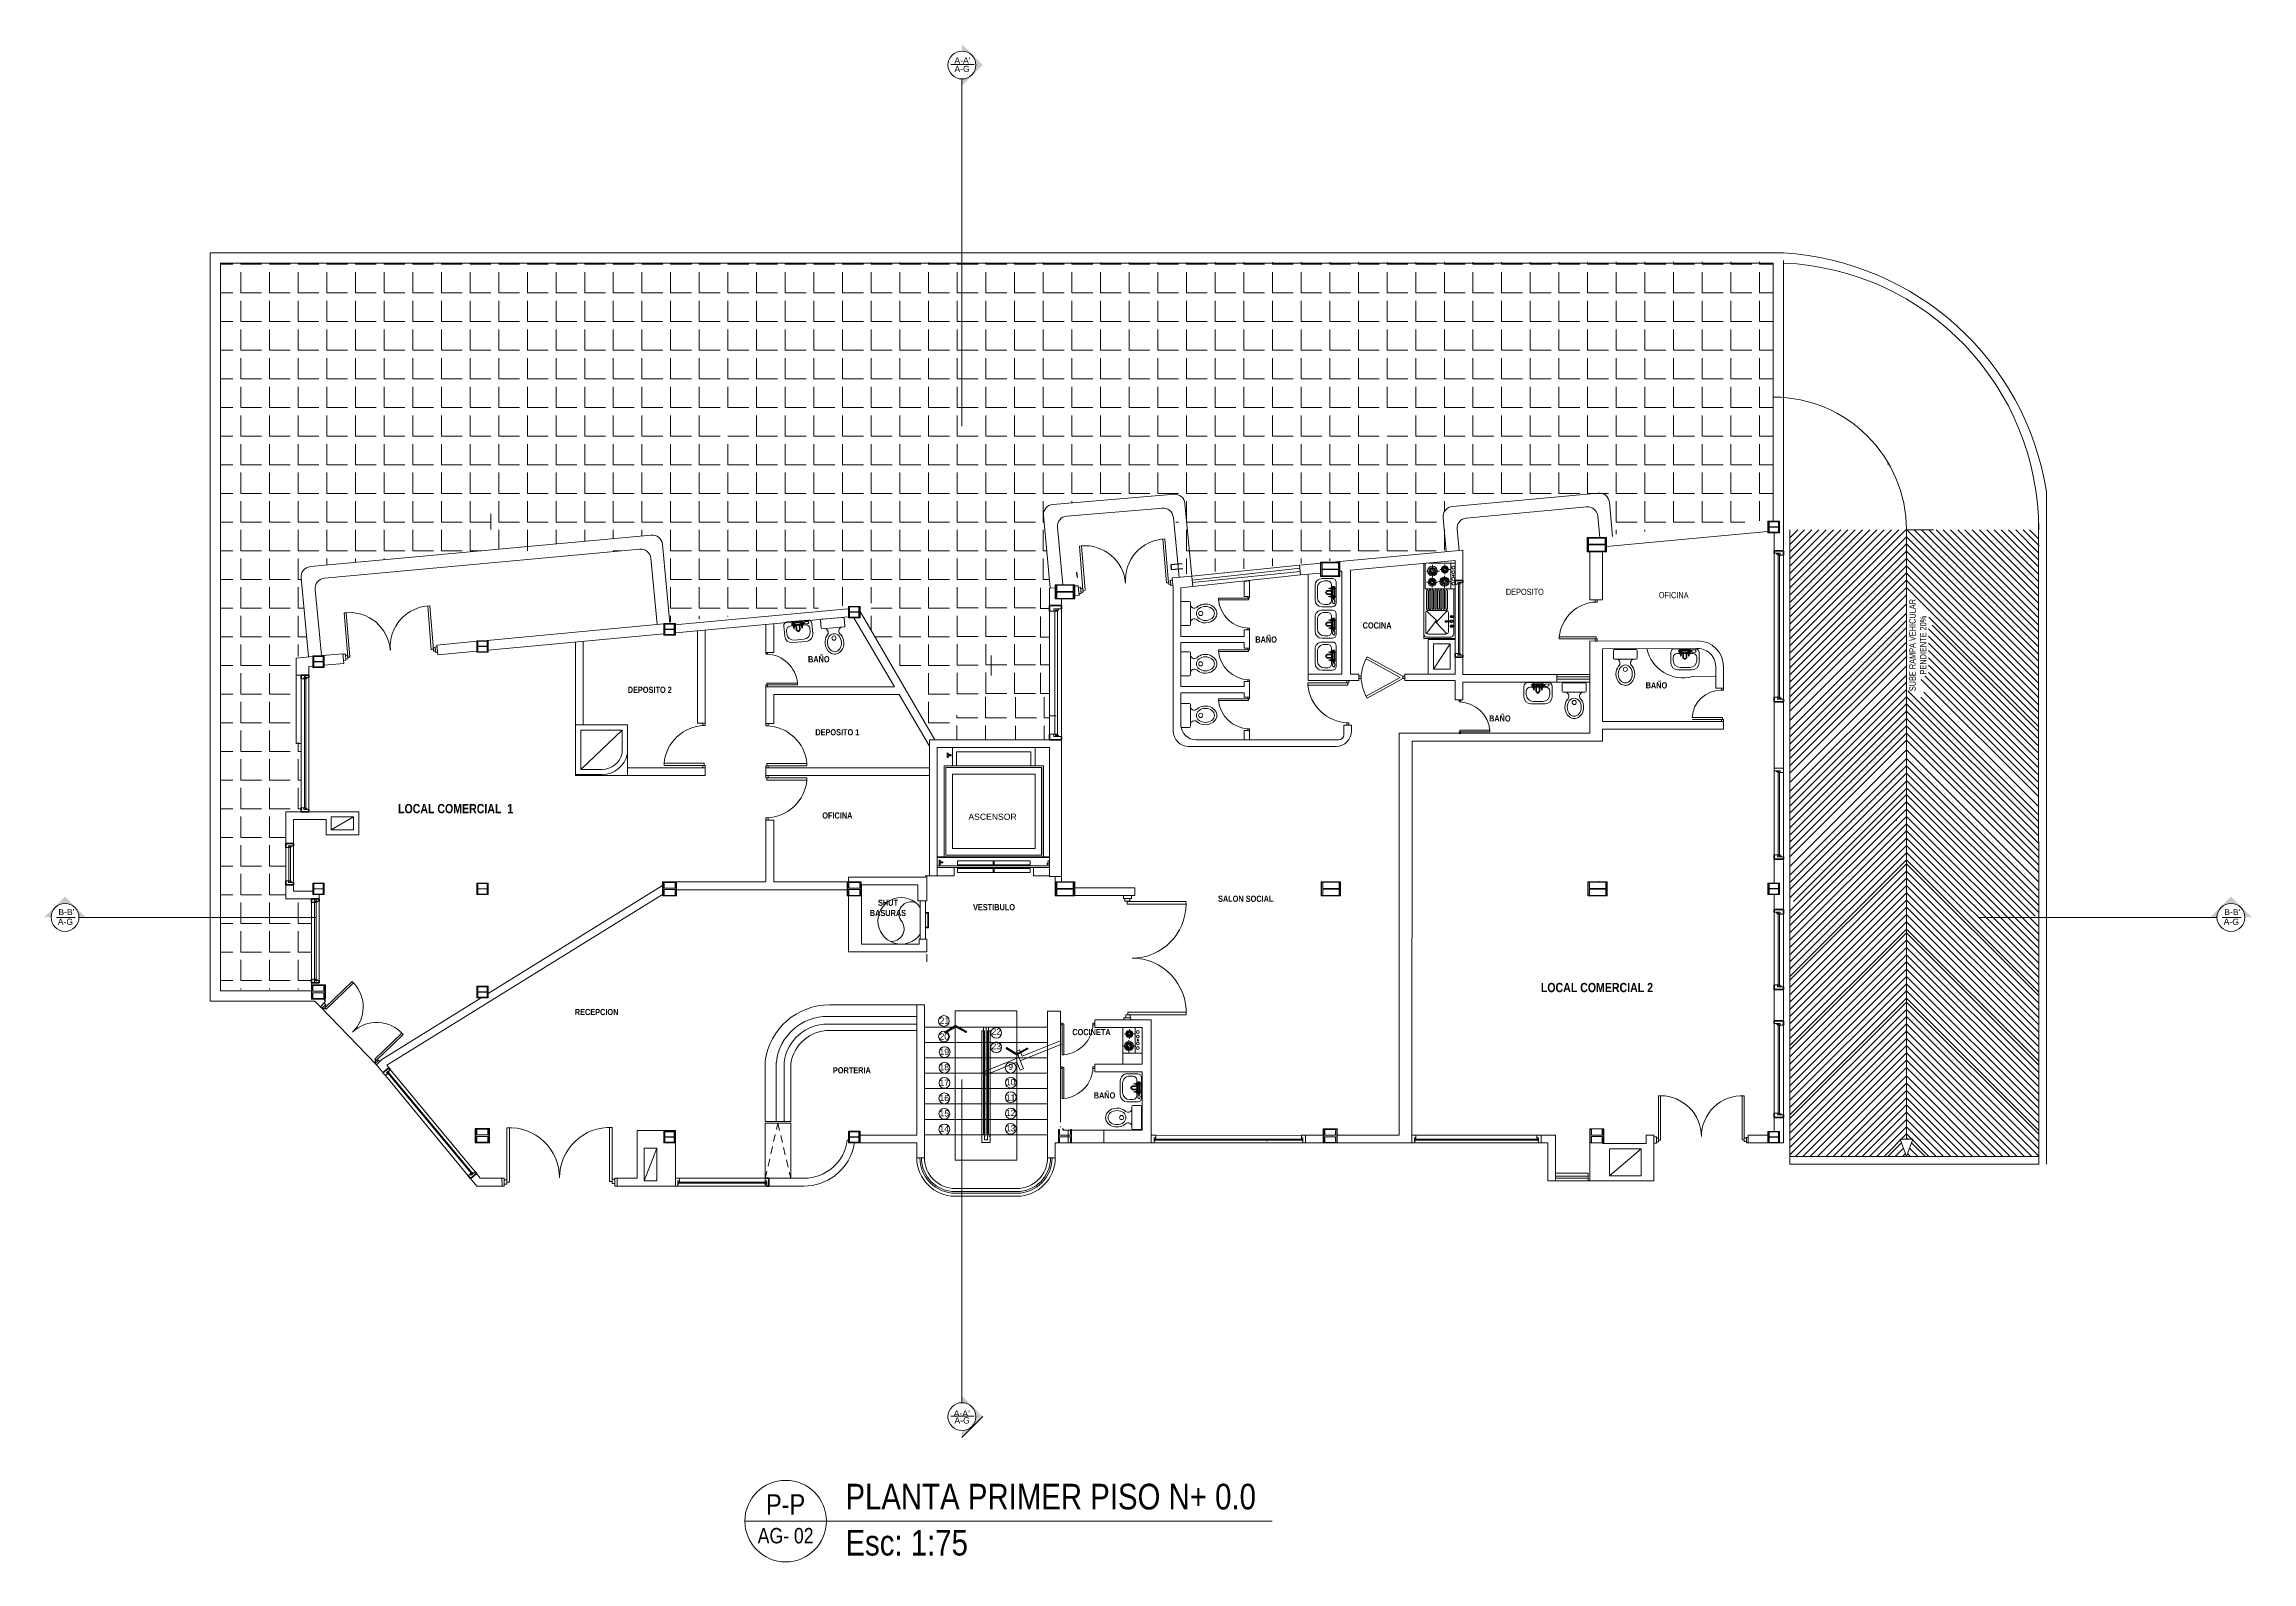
# Model space of a CAD drawing. Extents: x 1270 to 1442, y 932 to 1016.
# Drawn here: x 1270.05 to 1313.1, y 932.44 to 962.04 of the extents above; entities that cross this region are included whole.
import ezdxf
from ezdxf.enums import TextEntityAlignment as Align

# ---------------------------------------------------------------- set-up
doc = ezdxf.new("R2010")
doc.units = 0
doc.header["$MEASUREMENT"] = 0
for name, pattern in [('ACAD_ISO10W100', [18, 12, -3, 0, -3]), ('DASHED', [19.05, 12.7, -6.35]), ('RAYITAS', [0.375, 0.25, -0.125])]:
    doc.linetypes.add(name, pattern=pattern)
for name, color, linetype, lineweight in [('arquitecturapasito', 252, 'Continuous', 5), ('estructural', 201, 'Continuous', 15), ('muros', 5, 'Continuous', 40), ('pisos', 251, 'Continuous', 0), ('puertas', 34, 'Continuous', 9), ('ventanas', 4, 'Continuous', 9)]:
    doc.layers.add(name, color=color, linetype=linetype, lineweight=lineweight)
doc.styles.add('ROMANS', font='ROMANS.shx')
doc.styles.get("Standard").update_dxf_attribs({"font": 'arial.ttf'})

msp = doc.modelspace()

# ---------------------------------------------------------------- texts
at = {"layer": 'arquitecturapasito', "color": 252, "linetype": 'ByBlock'}
for s, p in [('21', (1287.602, 942.938)), ('22', (1288.614, 942.724)), ('20', (1287.6, 942.629)), ('19', (1287.6, 942.329)), ('23', (1288.614, 942.438)), ('18', (1287.6, 942.029)), ('9', (1288.894, 942.039)), ('17', (1287.6, 941.729)), ('16', (1287.6, 941.429)), ('10', (1288.894, 941.739)), ('11', (1288.894, 941.439)), ('15', (1287.6, 941.129)), ('12', (1288.894, 941.139)), ('14', (1287.6, 940.829)), ('13', (1288.894, 940.839))]:
    msp.add_text(s, height=0.12, dxfattribs=at).set_placement(p, align=Align.CENTER)
at = {"layer": 'arquitecturapasito', "color": 252, "char_height": 0.12, "attachment_point": 5}
for s, insert, width in [("A-A'", (1287.953, 961.723), 24.08378), ('A-G', (1287.947, 961.557), 24.08378), ('{\\fArial Narrow|b0|i0|c0|p34;DEPOSITO}', (1298.921, 951.358), 0.73584), ('{\\fArial Narrow|b0|i0|c0|p34;OFICINA}', (1301.824, 951.295), 0.73584), ('{\\fArial Narrow|b1|i0|c238|p34;COCINA}', (1296.04, 950.704), 0.73584), ('{\\fArial Narrow|b1|i0|c0|p34;BAÑO}', (1285.153, 950.045), 0.73584), ('{\\fArial Narrow|b1|i0|c0|p34;BAÑO}', (1293.876, 950.429), 0.73584), ('{\\fArial Narrow|b1|i0|c0|p34;DEPOSITO 2}', (1281.857, 949.449), 1.61548), ('{\\fArial Narrow|b1|i0|c0|p34;BAÑO}', (1301.487, 949.535), 0.73584), ('{\\fArial Narrow|b1|i0|c0|p34;BAÑO}', (1298.433, 948.891), 0.73584), ('{\\fArial Narrow|b1|i0|c0|p34;DEPOSITO 1}', (1285.515, 948.621), 1.15901), ('{\\fArial Narrow|b1|i0|c0|p34;OFICINA}', (1285.515, 946.998), 0.73584), ('ASCENSOR ', (1288.541, 946.973), 0.86959), ('{\\fArial Narrow|b1|i0|c0|p34;SALON SOCIAL}', (1293.478, 945.374), 1.80802), ('A-G', (1270.463, 944.924), 20.73043), ("B-B'", (1270.48, 945.115), 20.73043), ('{\\fArial Narrow|b1|i0|c0|p34;SHUT BASURAS}', (1286.502, 945.196), 0.73584), ('{\\fArial Narrow|b1|i0|c238|p34;VESTIBULO}', (1288.57, 945.209), 0.73584), ('A-G', (1312.697, 944.924), 20.73043), ("B-B'", (1312.715, 945.115), 20.73043), ('{\\fArial Narrow|b1|i0|c0|p34;RECEPCION }', (1280.821, 943.165), 0.73584), ('{\\fArial Narrow|b1|i0|c0|p34;COCINETA}', (1290.47, 942.774), 0.73584), ('{\\fArial Narrow|b1|i0|c0|p34;PORTERIA }', (1285.798, 942.029), 0.73584), ('{\\fArial Narrow|b1|i0|c0|p34;BAÑO}', (1290.725, 941.539), 0.73584), ("A-A'", (1287.94, 935.34), 24.08378), ('A-G', (1287.947, 935.2), 24.08378)]:
    msp.add_mtext(s, dxfattribs=dict(at, insert=insert, width=width))
at = {"layer": 'arquitecturapasito', "color": 252, "ltscale": 0.2, "insert": (1306.585, 950.321), "char_height": 0.125, "width": 4.70814, "attachment_point": 5, "rotation": 90, "style": 'ROMANS'}
msp.add_mtext('{\\fArial Narrow|b0|i0|c0|p34;SUBE RAMPA VEHICULAR \\PPENDIENTE 20%}', dxfattribs=at)
at = {"layer": 'arquitecturapasito', "color": 1, "width": 2.70952, "attachment_point": 5}
for s, insert, char_height in [('{\\fArial Narrow|b1|i0|c0|p34;\\H1.5x;LOCAL COMERCIAL  1\\H0.66667x; }', (1278.071, 947.131), 0.12), ('{\\fArial Narrow|b1|i0|c0|p34;LOCAL COMERCIAL 2}', (1300.327, 943.642), 0.18)]:
    msp.add_mtext(s, dxfattribs=dict(at, insert=insert, char_height=char_height))
at = {"layer": 'arquitecturapasito', "color": 252, "linetype": 'ByBlock'}
for s, insert, char_height, width, attachment_point in [('{\\fArial Narrow|b0|i0|c0|p34;P-P}', (1284.506, 933.563), 0.4, 47.17273, 5), ('{\\fArial Narrow|b0|i0|c0|p34;PLANTA PRIMER PISO N+ 0.0}', (1285.673, 933.966), 0.5, 9.30102, 1), ('{\\fArial Narrow|b0|i0|c0|p34;AG- 02}', (1284.506, 932.952), 0.3, 47.17273, 5), ('{\\fArial Narrow|b0|i0|c0|p34;Esc: 1:75}', (1285.673, 933.067), 0.5, 9.30102, 1)]:
    msp.add_mtext(s, dxfattribs=dict(at, insert=insert, char_height=char_height, width=width, attachment_point=attachment_point))

# ---------------------------------------------------------------- blocks, each defined once
blk = doc.blocks.new('puerta vaiven')
for p, q in [((-0.023, 0.9), (0.022, 0.9)), ((-0.023, 0.855), (-0.023, 0.9)), ((0.022, 0.9), (0.022, 0.855)), ((-0.023, 0.045), (-0.404, 0.735)), ((0, 0.097), (-0.365, 0.757)), ((0, 0.855), (-0.023, 0.855)), ((0.022, 0.855), (0, 0.855)), ((0, 0.097), (0.365, 0.757)), ((0.022, 0.045), (0.404, 0.735)), ((-0.023, 0.045), (0.022, 0.045)), ((-0.023, 0), (-0.023, 0.045)), ((0, 0), (-0.023, 0)), ((-0.023, 0.045), (0.022, 0.045)), ((0.022, 0), (0, 0)), ((0.022, 0.045), (0.022, 0))]:
    blk.add_line(p, q)
for centre, start, end in [((0.032, 0.01), 92.1815, 121.0201), ((-0.032, 0.01), 58.9799, 87.8185)]:
    blk.add_arc(centre, 0.846, start, end)
blk = doc.blocks.new('PUERTA2')
for p, q in [((-0.1, 0.925), (-0.05, 0.925)), ((-0.1, 0.025), (-0.1, 0.925)), ((-0.05, 0.925), (-0.05, 0.025)), ((-0.05, 0.025), (-0.05, 0.925)), ((-1, 0.05), (-0.95, 0.05)), ((-1, 0), (-1, 0.05)), ((-0.95, 0), (-1, 0)), ((-0.95, 0.05), (-0.95, 0.025)), ((-0.95, 0.025), (-0.95, 0)), ((-0.05, 0.025), (-0.1, 0.025)), ((-0.05, 0.05), (0, 0.05)), ((-0.05, 0), (-0.05, 0.05)), ((0, 0), (-0.05, 0)), ((0, 0.05), (0, 0.025)), ((0, 0.025), (0, 0))]:
    blk.add_line(p, q)
blk.add_arc((-0.011, -0.011), 0.94, 95.4546, 177.8185)
blk = doc.blocks.new('INODORO')
for p, q in [((0, -0.23), (0, 0.23)), ((0.02, 0.25), (0.18, 0.25)), ((0.2, 0.23), (0.2, -0.23)), ((0.18, -0.25), (0.02, -0.25))]:
    blk.add_line(p, q)
blk.add_circle((0.414, 0), 0.0438)
for centre, radius, start, end in [((0.02, 0.23), 0.02, 90, 180), ((0.18, 0.23), 0.02, 0, 90), ((0.283, 0.197), 0.0864, 196.4375, 322.7515), ((0.02, -0.23), 0.02, 180, 270), ((0.18, -0.23), 0.02, 270, 0), ((0.283, -0.197), 0.0864, 37.1646, 163.5625)]:
    blk.add_arc(centre, radius, start, end)
blk.add_ellipse((0.512, 0), major_axis=(0.188, 0), ratio=0.77871)
blk.add_open_spline([(0.352, -0.145), (0.364, -0.154), (0.378, -0.163), (0.444, -0.194), (0.504, -0.202), (0.629, -0.181), (0.692, -0.143), (0.741, -0.061), (0.75, -0.03), (0.75, 0), (0.75, 0.036), (0.737, 0.072), (0.671, 0.163), (0.591, 0.196), (0.453, 0.196), (0.396, 0.177), (0.352, 0.144)], degree=3, knots=[3.942102, 3.942102, 3.942102, 3.942102, 4.162638, 4.162638, 4.924422, 4.924422, 5.847984, 5.847984, 6.283185, 6.283185, 6.283185, 6.801532, 6.801532, 7.861895, 7.861895, 8.624417, 8.624417, 8.624417, 8.624417])
blk = doc.blocks.new('lavadero')
for p, q in [((-0.22, 0), (0.22, 0)), ((-0.3, -0.3), (-0.3, -0.08)), ((-0.25, -0.25), (-0.25, -0.18)), ((-0.17, -0.1), (0.17, -0.1)), ((0.15, -0.45), (-0.15, -0.45)), ((-0.111, -0.027), (-0.125, -0.039)), ((0.129, -0.039), (-0.125, -0.039)), ((-0.125, -0.039), (-0.125, -0.077)), ((-0.125, -0.077), (0.129, -0.077)), ((-0.083, -0.014), (-0.111, -0.065)), ((0.115, -0.027), (-0.111, -0.027)), ((-0.054, -0.065), (-0.111, -0.065)), ((-0.111, -0.065), (-0.083, -0.166)), ((0.1, -0.4), (-0.1, -0.4)), ((-0.083, -0.014), (-0.083, -0.166)), ((-0.083, -0.014), (-0.054, -0.065)), ((-0.083, -0.166), (-0.054, -0.065)), ((-0.04, -0.077), (-0.026, -0.065)), ((-0.04, -0.192), (-0.04, -0.077)), ((0.002, -0.23), (-0.04, -0.192)), ((-0.026, -0.065), (0.03, -0.065)), ((-0.026, -0.09), (-0.012, -0.077)), ((-0.026, -0.192), (-0.026, -0.09)), ((0.002, -0.217), (-0.026, -0.192)), ((0.03, -0.192), (0.002, -0.217)), ((0.002, -0.23), (0.044, -0.192)), ((0.03, -0.09), (0.016, -0.077)), ((0.044, -0.077), (0.03, -0.065)), ((0.03, -0.192), (0.03, -0.09)), ((0.044, -0.077), (0.044, -0.192)), ((0.087, -0.014), (0.058, -0.065)), ((0.087, -0.166), (0.058, -0.065)), ((0.087, -0.065), (0.058, -0.065)), ((0.087, -0.065), (0.087, -0.014)), ((0.087, -0.014), (0.115, -0.065)), ((0.087, -0.065), (0.115, -0.065)), ((0.087, -0.065), (0.087, -0.166)), ((0.115, -0.065), (0.087, -0.166)), ((0.115, -0.027), (0.129, -0.039)), ((0.129, -0.077), (0.129, -0.039)), ((0.25, -0.18), (0.25, -0.25)), ((0.3, -0.08), (0.3, -0.3))]:
    blk.add_line(p, q)
for centre, radius, start, end in [((0.22, -0.08), 0.08, 0, 90), ((-0.22, -0.08), 0.08, 90, 180), ((-0.15, -0.3), 0.15, 180, 270), ((-0.17, -0.18), 0.08, 90, 180), ((-0.1, -0.25), 0.15, 180, 270), ((0.1, -0.25), 0.15, 270, 0), ((0.15, -0.3), 0.15, 270, 0), ((0.17, -0.18), 0.08, 0, 90)]:
    blk.add_arc(centre, radius, start, end)
blk.add_ellipse((-0.188, -0.053), major_axis=(-0.0489, 0.001), ratio=0.561716)
blk = doc.blocks.new('A$C1977046D')
for points in [[(0.583, 0.135), (0.606, 0.037), (0.654, 0.049), (0.591, 0.317), (0.64, 0.328), (0.669, 0.206)], [(1.161, 0.322), (0.669, 0.206)], [(0.62, 0.195), (0, 0.049)], [(0.583, 0.135), (0.011, 0)], [(1.173, 0.274), (0.631, 0.146)]]:
    blk.add_lwpolyline(points)
blk = doc.blocks.new('56')
at = {"layer": 'puertas'}
for p, q in [((1418.024, 1000.469), (1418.024, 1000.429)), ((1418.024, 1000.429), (1418.064, 1000.429)), ((1418.064, 1000.429), (1418.064, 1000.469)), ((1418.044, 999.899), (1417.454, 999.899)), ((1418.024, 999.899), (1417.454, 999.899)), ((1417.454, 999.859), (1418.044, 999.859)), ((1418.024, 999.859), (1418.024, 999.819)), ((1418.064, 999.859), (1418.024, 999.859)), ((1418.044, 999.859), (1418.044, 999.899)), ((1418.064, 999.819), (1418.064, 999.859))]:
    blk.add_line(p, q, dxfattribs=at)
blk.add_arc((1418.021, 999.861), 0.568, 89.7143, 176.12, dxfattribs=at)
blk = doc.blocks.new('pook')
at = {"layer": 'puertas'}
for p, q in [((1100.047, 1106.401), (1100.047, 1107.451)), ((1100.097, 1107.451), (1100.047, 1107.45)), ((1100.097, 1106.386), (1100.097, 1107.451)), ((1102.05, 1106.401), (1102.05, 1107.452)), ((1102.1, 1106.401), (1102.1, 1107.452)), ((1099.997, 1106.468), (1099.936, 1106.468)), ((1099.997, 1106.318), (1099.936, 1106.318)), ((1099.997, 1106.318), (1099.997, 1106.468)), ((1099.997, 1106.436), (1100.047, 1106.436)), ((1099.997, 1106.347), (1100.047, 1106.347)), ((1100.047, 1106.436), (1100.047, 1106.347)), ((1100.047, 1106.386), (1100.097, 1106.386)), ((1102.1, 1106.401), (1102.05, 1106.401)), ((1102.1, 1106.442), (1102.1, 1106.361)), ((1102.1, 1106.442), (1102.15, 1106.442)), ((1102.15, 1106.361), (1102.1, 1106.361)), ((1102.15, 1106.325), (1102.15, 1106.457)), ((1102.15, 1106.457), (1102.196, 1106.457)), ((1102.15, 1106.325), (1102.196, 1106.325))]:
    blk.add_line(p, q, dxfattribs=at)
for centre, radius, start, end in [((1100.097, 1106.475), 0.976, 0.0193, 90.0193), ((1102.052, 1106.475), 0.978, 87.208, 179.9706)]:
    blk.add_arc(centre, radius, start, end, dxfattribs=at)
blk = doc.blocks.new('buyht')
at = {"layer": 'muros', "ltscale": 0.05}
blk.add_line((0.072, 0.15), (0, 0.15), dxfattribs=at)
at = {"layer": 'muros'}
for q in [(0, 0.15), (0.042, 0)]:
    blk.add_line((0, 0), q, dxfattribs=at)
at = {"layer": 'ventanas'}
for p, q in [((0.042, 0.098), (0.042, 0)), ((0.042, 0.037), (0.057, 0.037)), ((0.057, 0.073), (0.072, 0.073)), ((0.057, 0.073), (0.057, 0.037)), ((0.072, 0.056), (0.057, 0.056)), ((0.072, 0.094), (0.072, 0.15))]:
    blk.add_line(p, q, dxfattribs=at)
blk.add_lwpolyline([(0.072, 0.056), (0.072, 0.098), (0.042, 0.098)], dxfattribs=at)
blk = doc.blocks.new('ujuj')
at = {"layer": 'pisos'}
for p, q in [((-0.399, 0.356), (-0.152, 0.356)), ((0, 0.356), (0, 0.376)), ((0, 0.356), (0.406, 0.356)), ((0, -0.203), (0, 0.203)), ((0.559, 0.356), (0.559, 0.377)), ((0.559, 0.356), (0.965, 0.356)), ((0.559, -0.203), (0.559, 0.203)), ((1.118, 0.356), (1.118, 0.377)), ((1.118, 0.356), (1.524, 0.356)), ((1.118, -0.203), (1.118, 0.203)), ((1.676, 0.356), (1.676, 0.378)), ((1.676, 0.356), (2.083, 0.356)), ((1.676, -0.203), (1.676, 0.203)), ((2.235, 0.356), (2.235, 0.379)), ((2.235, 0.356), (2.642, 0.356)), ((2.235, -0.203), (2.235, 0.203)), ((2.794, 0.356), (2.794, 0.379)), ((2.794, 0.356), (3.2, 0.356)), ((2.794, -0.203), (2.794, 0.203)), ((3.353, 0.356), (3.353, 0.38)), ((3.353, 0.356), (3.759, 0.356)), ((3.353, -0.203), (3.353, 0.203)), ((3.912, 0.356), (3.912, 0.38)), ((3.912, 0.356), (4.318, 0.356)), ((3.912, -0.203), (3.912, 0.203)), ((4.47, 0.356), (4.47, 0.381)), ((4.47, 0.356), (4.877, 0.356)), ((4.47, -0.203), (4.47, 0.203)), ((5.029, 0.356), (5.029, 0.381)), ((5.029, 0.356), (5.436, 0.356)), ((5.029, -0.203), (5.029, 0.203)), ((5.588, 0.356), (5.588, 0.382)), ((5.588, 0.356), (5.994, 0.356)), ((5.588, -0.203), (5.588, 0.203)), ((6.147, 0.356), (6.147, 0.382)), ((6.147, 0.356), (6.553, 0.356)), ((6.147, -0.203), (6.147, 0.203)), ((6.706, 0.356), (6.706, 0.383)), ((6.706, 0.356), (7.112, 0.356)), ((6.706, -0.203), (6.706, 0.203)), ((7.264, 0.356), (7.264, 0.383)), ((7.264, 0.356), (7.671, 0.356)), ((7.264, -0.203), (7.264, 0.203)), ((7.823, 0.356), (7.823, 0.384)), ((7.823, 0.356), (8.23, 0.356)), ((7.823, -0.203), (7.823, 0.203)), ((8.382, 0.356), (8.382, 0.384)), ((8.382, 0.356), (8.788, 0.356)), ((8.382, -0.203), (8.382, 0.203)), ((8.941, 0.356), (8.941, 0.385)), ((8.941, 0.356), (9.347, 0.356)), ((8.941, -0.203), (8.941, 0.203)), ((9.5, 0.356), (9.5, 0.385)), ((9.5, 0.356), (9.906, 0.356)), ((9.5, -0.203), (9.5, 0.203)), ((10.058, 0.356), (10.058, 0.386)), ((10.058, 0.356), (10.465, 0.356)), ((10.058, -0.203), (10.058, 0.203)), ((10.617, 0.356), (10.617, 0.386)), ((10.617, 0.356), (11.024, 0.356)), ((10.617, -0.203), (10.617, 0.203)), ((11.176, 0.356), (11.176, 0.387)), ((11.176, 0.356), (11.582, 0.356)), ((11.176, -0.203), (11.176, 0.203)), ((11.735, 0.356), (11.735, 0.387)), ((11.735, 0.356), (12.141, 0.356)), ((11.735, -0.203), (11.735, 0.203)), ((12.294, 0.356), (12.294, 0.388)), ((12.294, 0.356), (12.7, 0.356)), ((12.294, -0.203), (12.294, 0.203)), ((12.852, 0.356), (12.852, 0.388)), ((12.852, 0.356), (13.259, 0.356)), ((12.852, -0.203), (12.852, 0.203)), ((13.411, 0.356), (13.411, 0.389)), ((13.411, 0.356), (13.818, 0.356)), ((13.411, -0.203), (13.411, 0.203)), ((13.97, 0.356), (13.97, 0.389)), ((13.97, 0.356), (14.376, 0.356)), ((13.97, -0.203), (13.97, 0.203)), ((14.529, 0.356), (14.529, 0.39)), ((14.529, 0.356), (14.935, 0.356)), ((14.529, -0.203), (14.529, 0.203)), ((15.088, 0.356), (15.088, 0.39)), ((15.088, 0.356), (15.494, 0.356)), ((15.088, -0.203), (15.088, 0.203)), ((15.646, 0.356), (15.646, 0.391)), ((15.646, 0.356), (16.053, 0.356)), ((15.646, -0.203), (15.646, 0.203)), ((16.205, 0.356), (16.205, 0.391)), ((16.205, 0.356), (16.612, 0.356)), ((16.205, -0.203), (16.205, 0.203)), ((16.764, 0.356), (16.764, 0.392)), ((16.764, 0.356), (17.17, 0.356)), ((16.764, -0.203), (16.764, 0.203)), ((17.323, 0.356), (17.323, 0.392)), ((17.323, 0.356), (17.729, 0.356)), ((17.323, -0.203), (17.323, 0.203)), ((17.882, 0.356), (17.882, 0.393)), ((17.882, 0.356), (18.288, 0.356)), ((17.882, -0.203), (17.882, 0.203)), ((18.44, 0.356), (18.44, 0.393)), ((18.44, 0.356), (18.847, 0.356)), ((18.44, -0.203), (18.44, 0.203)), ((18.999, 0.356), (18.999, 0.394)), ((18.999, 0.356), (19.406, 0.356)), ((18.999, -0.203), (18.999, 0.203)), ((19.558, 0.356), (19.558, 0.394)), ((19.558, 0.356), (19.964, 0.356)), ((19.558, -0.203), (19.558, 0.203)), ((20.117, 0.356), (20.117, 0.395)), ((20.117, 0.356), (20.523, 0.356)), ((20.117, -0.203), (20.117, 0.203)), ((20.676, 0.356), (20.676, 0.395)), ((20.676, 0.356), (21.082, 0.356)), ((20.676, -0.203), (20.676, 0.203)), ((21.234, 0.356), (21.234, 0.396)), ((21.234, 0.356), (21.641, 0.356)), ((21.234, -0.203), (21.234, 0.203)), ((21.793, 0.356), (21.793, 0.396)), ((21.793, 0.356), (22.2, 0.356)), ((21.793, -0.203), (21.793, 0.203)), ((22.352, 0.356), (22.352, 0.397)), ((22.352, 0.356), (22.758, 0.356)), ((22.352, -0.203), (22.352, 0.203)), ((22.911, 0.356), (22.911, 0.397)), ((22.911, 0.356), (23.317, 0.356)), ((22.911, -0.203), (22.911, 0.203)), ((23.47, 0.356), (23.47, 0.398)), ((23.47, 0.356), (23.876, 0.356)), ((23.47, -0.203), (23.47, 0.203)), ((24.028, 0.356), (24.028, 0.398)), ((24.028, 0.356), (24.435, 0.356)), ((24.028, -0.203), (24.028, 0.203)), ((24.587, 0.356), (24.587, 0.399)), ((24.587, 0.356), (24.994, 0.356)), ((24.587, -0.203), (24.587, 0.203)), ((25.146, 0.356), (25.146, 0.399)), ((25.146, 0.356), (25.552, 0.356)), ((25.146, -0.203), (25.146, 0.203)), ((25.705, 0.356), (25.705, 0.4)), ((25.705, 0.356), (26.111, 0.356)), ((25.705, -0.203), (25.705, 0.203)), ((26.264, 0.356), (26.264, 0.4)), ((26.264, 0.356), (26.67, 0.356)), ((26.264, -0.203), (26.264, 0.203)), ((26.822, 0.356), (26.822, 0.401)), ((26.822, 0.356), (27.229, 0.356)), ((26.822, -0.203), (26.822, 0.203)), ((27.381, 0.356), (27.381, 0.401)), ((27.381, 0.356), (27.788, 0.356)), ((27.381, -0.203), (27.381, 0.203)), ((27.94, 0.356), (27.94, 0.402)), ((27.94, 0.356), (28.346, 0.356)), ((27.94, -0.203), (27.94, 0.203)), ((28.499, 0.356), (28.499, 0.402)), ((28.499, 0.356), (28.905, 0.356)), ((28.499, -0.203), (28.499, 0.203)), ((29.058, 0.356), (29.058, 0.403)), ((29.058, 0.356), (29.464, 0.356)), ((29.058, -0.203), (29.058, 0.203)), ((29.616, 0.356), (29.616, 0.404)), ((29.616, 0.356), (29.882, 0.356)), ((29.616, -0.203), (29.616, 0.203)), ((-0.399, -0.203), (-0.152, -0.203)), ((0, -0.203), (0.406, -0.203)), ((0, -0.762), (0, -0.356)), ((0.559, -0.203), (0.965, -0.203)), ((0.559, -0.762), (0.559, -0.356)), ((1.118, -0.203), (1.524, -0.203)), ((1.118, -0.762), (1.118, -0.356)), ((1.676, -0.203), (2.083, -0.203)), ((1.676, -0.762), (1.676, -0.356)), ((2.235, -0.203), (2.642, -0.203)), ((2.235, -0.762), (2.235, -0.356)), ((2.794, -0.203), (3.2, -0.203)), ((2.794, -0.762), (2.794, -0.356)), ((3.353, -0.203), (3.759, -0.203)), ((3.353, -0.762), (3.353, -0.356)), ((3.912, -0.203), (4.318, -0.203)), ((3.912, -0.762), (3.912, -0.356)), ((4.47, -0.203), (4.877, -0.203)), ((4.47, -0.762), (4.47, -0.356)), ((5.029, -0.203), (5.436, -0.203)), ((5.029, -0.762), (5.029, -0.356)), ((5.588, -0.203), (5.994, -0.203)), ((5.588, -0.762), (5.588, -0.356)), ((6.147, -0.203), (6.553, -0.203)), ((6.147, -0.762), (6.147, -0.356)), ((6.706, -0.203), (7.112, -0.203)), ((6.706, -0.762), (6.706, -0.356)), ((7.264, -0.203), (7.671, -0.203)), ((7.264, -0.762), (7.264, -0.356)), ((7.823, -0.203), (8.23, -0.203)), ((7.823, -0.762), (7.823, -0.356)), ((8.382, -0.203), (8.788, -0.203)), ((8.382, -0.762), (8.382, -0.356)), ((8.941, -0.203), (9.347, -0.203)), ((8.941, -0.762), (8.941, -0.356)), ((9.5, -0.203), (9.906, -0.203)), ((9.5, -0.762), (9.5, -0.356)), ((10.058, -0.203), (10.465, -0.203)), ((10.058, -0.762), (10.058, -0.356)), ((10.617, -0.203), (11.024, -0.203)), ((10.617, -0.762), (10.617, -0.356)), ((11.176, -0.203), (11.582, -0.203)), ((11.176, -0.762), (11.176, -0.356)), ((11.735, -0.203), (12.141, -0.203)), ((11.735, -0.762), (11.735, -0.356)), ((12.294, -0.203), (12.7, -0.203)), ((12.294, -0.762), (12.294, -0.356)), ((12.852, -0.203), (13.259, -0.203)), ((12.852, -0.762), (12.852, -0.356)), ((13.411, -0.203), (13.818, -0.203)), ((13.411, -0.762), (13.411, -0.356)), ((13.97, -0.203), (14.376, -0.203)), ((13.97, -0.762), (13.97, -0.356)), ((14.529, -0.203), (14.935, -0.203)), ((14.529, -0.762), (14.529, -0.356)), ((15.088, -0.203), (15.494, -0.203)), ((15.088, -0.762), (15.088, -0.356)), ((15.646, -0.203), (16.053, -0.203)), ((15.646, -0.762), (15.646, -0.356)), ((16.205, -0.203), (16.612, -0.203)), ((16.205, -0.762), (16.205, -0.356)), ((16.764, -0.203), (17.17, -0.203)), ((16.764, -0.762), (16.764, -0.356)), ((17.323, -0.203), (17.729, -0.203)), ((17.323, -0.762), (17.323, -0.356)), ((17.882, -0.203), (18.288, -0.203)), ((17.882, -0.762), (17.882, -0.356)), ((18.44, -0.203), (18.847, -0.203)), ((18.44, -0.762), (18.44, -0.356)), ((18.999, -0.203), (19.406, -0.203)), ((18.999, -0.762), (18.999, -0.356)), ((19.558, -0.203), (19.964, -0.203)), ((19.558, -0.762), (19.558, -0.356)), ((20.117, -0.203), (20.523, -0.203)), ((20.117, -0.762), (20.117, -0.356)), ((20.676, -0.203), (21.082, -0.203)), ((20.676, -0.762), (20.676, -0.356)), ((21.234, -0.203), (21.641, -0.203)), ((21.234, -0.762), (21.234, -0.356)), ((21.793, -0.203), (22.2, -0.203)), ((21.793, -0.762), (21.793, -0.356)), ((22.352, -0.203), (22.758, -0.203)), ((22.352, -0.762), (22.352, -0.356)), ((22.911, -0.203), (23.317, -0.203)), ((22.911, -0.762), (22.911, -0.356)), ((23.47, -0.203), (23.876, -0.203)), ((23.47, -0.762), (23.47, -0.356)), ((24.028, -0.203), (24.435, -0.203)), ((24.028, -0.762), (24.028, -0.356)), ((24.587, -0.203), (24.994, -0.203)), ((24.587, -0.762), (24.587, -0.356)), ((25.146, -0.203), (25.552, -0.203)), ((25.146, -0.762), (25.146, -0.356)), ((25.705, -0.203), (26.111, -0.203)), ((25.705, -0.762), (25.705, -0.356)), ((26.264, -0.203), (26.67, -0.203)), ((26.264, -0.762), (26.264, -0.356)), ((26.822, -0.203), (27.229, -0.203)), ((26.822, -0.762), (26.822, -0.356)), ((27.381, -0.203), (27.788, -0.203)), ((27.381, -0.762), (27.381, -0.356)), ((27.94, -0.203), (28.346, -0.203)), ((27.94, -0.762), (27.94, -0.356)), ((28.499, -0.203), (28.905, -0.203)), ((28.499, -0.762), (28.499, -0.356)), ((29.058, -0.203), (29.464, -0.203)), ((29.058, -0.762), (29.058, -0.356)), ((29.616, -0.203), (29.882, -0.203)), ((29.616, -0.762), (29.616, -0.356)), ((-0.399, -0.762), (-0.152, -0.762)), ((0, -0.762), (0.406, -0.762)), ((0.559, -0.762), (0.965, -0.762)), ((1.118, -0.762), (1.524, -0.762)), ((1.676, -0.762), (2.083, -0.762)), ((2.235, -0.762), (2.642, -0.762)), ((2.794, -0.762), (3.2, -0.762)), ((3.353, -0.762), (3.759, -0.762)), ((3.912, -0.762), (4.318, -0.762)), ((4.47, -0.762), (4.877, -0.762)), ((5.029, -0.762), (5.436, -0.762)), ((5.588, -0.762), (5.994, -0.762)), ((6.147, -0.762), (6.553, -0.762)), ((6.706, -0.762), (7.112, -0.762)), ((7.264, -0.762), (7.671, -0.762)), ((7.823, -0.762), (8.23, -0.762)), ((8.382, -0.762), (8.788, -0.762)), ((8.941, -0.762), (9.347, -0.762)), ((9.5, -0.762), (9.906, -0.762)), ((10.058, -0.762), (10.465, -0.762)), ((10.617, -0.762), (11.024, -0.762)), ((11.176, -0.762), (11.582, -0.762)), ((11.735, -0.762), (12.141, -0.762)), ((12.294, -0.762), (12.7, -0.762)), ((12.852, -0.762), (13.259, -0.762)), ((13.411, -0.762), (13.818, -0.762)), ((13.97, -0.762), (14.376, -0.762)), ((14.529, -0.762), (14.935, -0.762)), ((15.088, -0.762), (15.494, -0.762)), ((15.646, -0.762), (16.053, -0.762)), ((16.205, -0.762), (16.612, -0.762)), ((16.764, -0.762), (17.17, -0.762)), ((17.323, -0.762), (17.729, -0.762)), ((17.882, -0.762), (18.288, -0.762)), ((18.44, -0.762), (18.847, -0.762)), ((18.999, -0.762), (19.406, -0.762)), ((19.558, -0.762), (19.964, -0.762)), ((20.117, -0.762), (20.523, -0.762)), ((20.676, -0.762), (21.082, -0.762)), ((21.234, -0.762), (21.641, -0.762)), ((21.793, -0.762), (22.2, -0.762)), ((22.352, -0.762), (22.758, -0.762)), ((22.911, -0.762), (23.317, -0.762)), ((23.47, -0.762), (23.876, -0.762)), ((24.028, -0.762), (24.435, -0.762)), ((24.587, -0.762), (24.994, -0.762)), ((25.146, -0.762), (25.552, -0.762)), ((25.705, -0.762), (26.111, -0.762)), ((26.264, -0.762), (26.67, -0.762)), ((26.822, -0.762), (27.229, -0.762)), ((27.381, -0.762), (27.788, -0.762)), ((27.94, -0.762), (28.346, -0.762)), ((28.499, -0.762), (28.905, -0.762)), ((29.058, -0.762), (29.464, -0.762)), ((29.616, -0.762), (29.883, -0.762)), ((0, -1.321), (0, -0.914)), ((0.559, -1.321), (0.559, -0.914)), ((1.118, -1.321), (1.118, -0.914)), ((1.676, -1.321), (1.676, -0.914)), ((2.235, -1.321), (2.235, -0.914)), ((2.794, -1.321), (2.794, -0.914)), ((3.353, -1.321), (3.353, -0.914)), ((3.912, -1.321), (3.912, -0.914)), ((4.47, -1.321), (4.47, -0.914)), ((5.029, -1.321), (5.029, -0.914)), ((5.588, -1.321), (5.588, -0.914)), ((6.147, -1.321), (6.147, -0.914)), ((6.706, -1.321), (6.706, -0.914)), ((7.264, -1.321), (7.264, -0.914)), ((7.823, -1.321), (7.823, -0.914)), ((8.382, -1.321), (8.382, -0.914)), ((8.941, -1.321), (8.941, -0.914)), ((9.5, -1.321), (9.5, -0.914)), ((10.058, -1.321), (10.058, -0.914)), ((10.617, -1.321), (10.617, -0.914)), ((11.176, -1.321), (11.176, -0.914)), ((11.735, -1.321), (11.735, -0.914)), ((12.294, -1.321), (12.294, -0.914)), ((12.852, -1.321), (12.852, -0.914)), ((13.411, -1.321), (13.411, -0.914)), ((13.97, -1.321), (13.97, -0.914)), ((14.529, -1.321), (14.529, -0.914)), ((15.088, -1.321), (15.088, -0.914)), ((15.646, -1.321), (15.646, -0.914)), ((16.205, -1.321), (16.205, -0.914)), ((16.764, -1.321), (16.764, -0.914)), ((17.323, -1.321), (17.323, -0.914)), ((17.882, -1.321), (17.882, -0.914)), ((18.44, -1.321), (18.44, -0.914)), ((18.999, -1.321), (18.999, -0.914)), ((19.558, -1.321), (19.558, -0.914)), ((20.117, -1.321), (20.117, -0.914)), ((20.676, -1.321), (20.676, -0.914)), ((21.234, -1.321), (21.234, -0.914)), ((21.793, -1.321), (21.793, -0.914)), ((22.352, -1.321), (22.352, -0.914)), ((22.911, -1.321), (22.911, -0.914)), ((23.47, -1.321), (23.47, -0.914)), ((24.028, -1.321), (24.028, -0.914)), ((24.587, -1.321), (24.587, -0.914)), ((25.146, -1.321), (25.146, -0.914)), ((25.705, -1.321), (25.705, -0.914)), ((26.264, -1.321), (26.264, -0.914)), ((26.822, -1.321), (26.822, -0.914)), ((27.381, -1.321), (27.381, -0.914)), ((27.94, -1.321), (27.94, -0.914)), ((28.499, -1.321), (28.499, -0.914)), ((29.058, -1.321), (29.058, -0.914)), ((29.616, -1.321), (29.616, -0.914)), ((-0.399, -1.321), (-0.152, -1.321)), ((0, -1.321), (0.406, -1.321)), ((0, -1.88), (0, -1.473)), ((0.559, -1.321), (0.965, -1.321)), ((0.559, -1.88), (0.559, -1.473)), ((1.118, -1.321), (1.524, -1.321)), ((1.118, -1.88), (1.118, -1.473)), ((1.676, -1.321), (2.083, -1.321)), ((1.676, -1.88), (1.676, -1.473)), ((2.235, -1.321), (2.642, -1.321)), ((2.235, -1.88), (2.235, -1.473)), ((2.794, -1.321), (3.2, -1.321)), ((2.794, -1.88), (2.794, -1.473)), ((3.353, -1.321), (3.759, -1.321)), ((3.353, -1.88), (3.353, -1.473)), ((3.912, -1.321), (4.318, -1.321)), ((3.912, -1.88), (3.912, -1.473)), ((4.47, -1.321), (4.877, -1.321)), ((4.47, -1.88), (4.47, -1.473)), ((5.029, -1.321), (5.436, -1.321)), ((5.029, -1.88), (5.029, -1.473)), ((5.588, -1.321), (5.994, -1.321)), ((5.588, -1.88), (5.588, -1.473)), ((6.147, -1.321), (6.553, -1.321)), ((6.147, -1.88), (6.147, -1.473)), ((6.706, -1.321), (7.112, -1.321)), ((6.706, -1.88), (6.706, -1.473)), ((7.264, -1.321), (7.671, -1.321)), ((7.264, -1.88), (7.264, -1.473)), ((7.823, -1.321), (8.23, -1.321)), ((7.823, -1.88), (7.823, -1.473)), ((8.382, -1.321), (8.788, -1.321)), ((8.382, -1.88), (8.382, -1.473)), ((8.941, -1.321), (9.347, -1.321)), ((8.941, -1.88), (8.941, -1.473)), ((9.5, -1.321), (9.906, -1.321)), ((9.5, -1.88), (9.5, -1.473)), ((10.058, -1.321), (10.465, -1.321)), ((10.058, -1.88), (10.058, -1.473)), ((10.617, -1.321), (11.024, -1.321)), ((10.617, -1.88), (10.617, -1.473)), ((11.176, -1.321), (11.582, -1.321)), ((11.176, -1.88), (11.176, -1.473)), ((11.735, -1.321), (12.141, -1.321)), ((11.735, -1.88), (11.735, -1.473)), ((12.294, -1.321), (12.7, -1.321)), ((12.294, -1.88), (12.294, -1.473)), ((12.852, -1.321), (13.259, -1.321)), ((12.852, -1.88), (12.852, -1.473)), ((13.411, -1.321), (13.818, -1.321)), ((13.411, -1.88), (13.411, -1.473)), ((13.97, -1.321), (14.376, -1.321)), ((13.97, -1.88), (13.97, -1.473)), ((14.529, -1.321), (14.935, -1.321)), ((14.529, -1.88), (14.529, -1.473)), ((15.088, -1.321), (15.494, -1.321)), ((15.088, -1.88), (15.088, -1.473)), ((15.646, -1.321), (16.053, -1.321)), ((15.646, -1.88), (15.646, -1.473)), ((16.205, -1.321), (16.612, -1.321)), ((16.205, -1.88), (16.205, -1.473)), ((16.764, -1.321), (17.17, -1.321)), ((16.764, -1.88), (16.764, -1.473)), ((17.323, -1.321), (17.729, -1.321)), ((17.323, -1.88), (17.323, -1.473)), ((17.882, -1.321), (18.288, -1.321)), ((17.882, -1.88), (17.882, -1.473)), ((18.44, -1.321), (18.847, -1.321)), ((18.44, -1.88), (18.44, -1.473)), ((18.999, -1.321), (19.406, -1.321)), ((18.999, -1.88), (18.999, -1.473)), ((19.558, -1.321), (19.964, -1.321)), ((19.558, -1.88), (19.558, -1.473)), ((20.117, -1.321), (20.523, -1.321)), ((20.117, -1.88), (20.117, -1.473)), ((20.676, -1.321), (21.082, -1.321)), ((20.676, -1.88), (20.676, -1.473)), ((21.234, -1.321), (21.641, -1.321)), ((21.234, -1.88), (21.234, -1.473)), ((21.793, -1.321), (22.2, -1.321)), ((21.793, -1.88), (21.793, -1.473)), ((22.352, -1.321), (22.758, -1.321)), ((22.352, -1.88), (22.352, -1.473)), ((22.911, -1.321), (23.317, -1.321)), ((22.911, -1.88), (22.911, -1.473)), ((23.47, -1.321), (23.876, -1.321)), ((23.47, -1.88), (23.47, -1.473)), ((24.028, -1.321), (24.435, -1.321)), ((24.028, -1.88), (24.028, -1.473)), ((24.587, -1.321), (24.994, -1.321)), ((24.587, -1.88), (24.587, -1.473)), ((25.146, -1.321), (25.552, -1.321)), ((25.146, -1.88), (25.146, -1.473)), ((25.705, -1.321), (26.111, -1.321)), ((25.705, -1.88), (25.705, -1.473)), ((26.264, -1.321), (26.67, -1.321)), ((26.264, -1.88), (26.264, -1.473)), ((26.822, -1.321), (27.229, -1.321)), ((26.822, -1.88), (26.822, -1.473)), ((27.381, -1.321), (27.788, -1.321)), ((27.381, -1.88), (27.381, -1.473)), ((27.94, -1.321), (28.346, -1.321)), ((27.94, -1.88), (27.94, -1.473)), ((28.499, -1.321), (28.905, -1.321)), ((28.499, -1.88), (28.499, -1.473)), ((29.058, -1.321), (29.464, -1.321)), ((29.058, -1.88), (29.058, -1.473)), ((29.616, -1.321), (29.883, -1.321)), ((29.616, -1.88), (29.616, -1.473)), ((-0.399, -1.88), (-0.152, -1.88)), ((0, -1.88), (0.406, -1.88)), ((0, -2.438), (0, -2.032)), ((0.559, -1.88), (0.965, -1.88)), ((0.559, -2.438), (0.559, -2.032)), ((1.118, -1.88), (1.524, -1.88)), ((1.118, -2.438), (1.118, -2.032)), ((1.676, -1.88), (2.083, -1.88)), ((1.676, -2.438), (1.676, -2.032)), ((2.235, -1.88), (2.642, -1.88)), ((2.235, -2.438), (2.235, -2.032)), ((2.794, -1.88), (3.2, -1.88)), ((2.794, -2.438), (2.794, -2.032)), ((3.353, -1.88), (3.759, -1.88)), ((3.353, -2.438), (3.353, -2.032)), ((3.912, -1.88), (4.318, -1.88)), ((3.912, -2.438), (3.912, -2.032)), ((4.47, -1.88), (4.877, -1.88)), ((4.47, -2.438), (4.47, -2.032)), ((5.029, -1.88), (5.436, -1.88)), ((5.029, -2.438), (5.029, -2.032)), ((5.588, -1.88), (5.994, -1.88)), ((5.588, -2.438), (5.588, -2.032)), ((6.147, -1.88), (6.553, -1.88)), ((6.147, -2.438), (6.147, -2.032)), ((6.706, -1.88), (7.112, -1.88)), ((6.706, -2.438), (6.706, -2.032)), ((7.264, -1.88), (7.671, -1.88)), ((7.264, -2.438), (7.264, -2.032)), ((7.823, -1.88), (8.23, -1.88)), ((7.823, -2.438), (7.823, -2.032)), ((8.382, -1.88), (8.788, -1.88)), ((8.382, -2.438), (8.382, -2.032)), ((8.941, -1.88), (9.347, -1.88)), ((8.941, -2.438), (8.941, -2.032)), ((9.5, -1.88), (9.906, -1.88)), ((9.5, -2.438), (9.5, -2.032)), ((10.058, -1.88), (10.465, -1.88)), ((10.058, -2.438), (10.058, -2.032)), ((10.617, -1.88), (11.024, -1.88)), ((10.617, -2.438), (10.617, -2.032)), ((11.176, -1.88), (11.582, -1.88)), ((11.176, -2.438), (11.176, -2.032)), ((11.735, -1.88), (12.141, -1.88)), ((11.735, -2.438), (11.735, -2.032)), ((12.294, -1.88), (12.7, -1.88)), ((12.294, -2.438), (12.294, -2.032)), ((12.852, -1.88), (13.259, -1.88)), ((12.852, -2.438), (12.852, -2.032)), ((13.411, -1.88), (13.818, -1.88)), ((13.411, -2.438), (13.411, -2.032)), ((13.97, -1.88), (14.376, -1.88)), ((13.97, -2.438), (13.97, -2.032)), ((14.529, -1.88), (14.935, -1.88)), ((14.529, -2.438), (14.529, -2.032)), ((15.088, -1.88), (15.494, -1.88)), ((15.088, -2.438), (15.088, -2.032)), ((15.646, -1.88), (16.053, -1.88)), ((15.646, -2.438), (15.646, -2.032)), ((16.205, -1.88), (16.612, -1.88)), ((16.205, -2.438), (16.205, -2.032)), ((16.764, -1.88), (17.17, -1.88)), ((16.764, -2.438), (16.764, -2.032)), ((17.323, -1.88), (17.729, -1.88)), ((17.323, -2.438), (17.323, -2.032)), ((17.882, -1.88), (18.288, -1.88)), ((17.882, -2.438), (17.882, -2.032)), ((18.44, -1.88), (18.847, -1.88)), ((18.44, -2.438), (18.44, -2.032)), ((18.999, -1.88), (19.406, -1.88)), ((18.999, -2.438), (18.999, -2.032)), ((19.558, -1.88), (19.964, -1.88)), ((19.558, -2.438), (19.558, -2.032)), ((20.117, -1.88), (20.523, -1.88)), ((20.117, -2.438), (20.117, -2.032)), ((20.676, -1.88), (21.082, -1.88)), ((20.676, -2.438), (20.676, -2.032)), ((21.234, -1.88), (21.641, -1.88)), ((21.234, -2.438), (21.234, -2.032)), ((21.793, -1.88), (22.2, -1.88)), ((21.793, -2.438), (21.793, -2.032)), ((22.352, -1.88), (22.758, -1.88)), ((22.352, -2.438), (22.352, -2.032)), ((22.911, -1.88), (23.317, -1.88)), ((22.911, -2.438), (22.911, -2.032)), ((23.47, -1.88), (23.876, -1.88)), ((23.47, -2.438), (23.47, -2.032)), ((24.028, -1.88), (24.435, -1.88)), ((24.028, -2.438), (24.028, -2.032)), ((24.587, -1.88), (24.994, -1.88)), ((24.587, -2.438), (24.587, -2.032)), ((25.146, -1.88), (25.552, -1.88)), ((25.146, -2.438), (25.146, -2.032)), ((25.705, -1.88), (26.111, -1.88)), ((25.705, -2.438), (25.705, -2.032)), ((26.264, -1.88), (26.67, -1.88)), ((26.264, -2.438), (26.264, -2.032)), ((26.822, -1.88), (27.229, -1.88)), ((26.822, -2.438), (26.822, -2.032)), ((27.381, -1.88), (27.788, -1.88)), ((27.381, -2.438), (27.381, -2.032)), ((27.94, -1.88), (28.346, -1.88)), ((27.94, -2.438), (27.94, -2.032)), ((28.499, -1.88), (28.905, -1.88)), ((28.499, -2.438), (28.499, -2.032)), ((29.058, -1.88), (29.464, -1.88)), ((29.058, -2.438), (29.058, -2.032)), ((29.616, -1.88), (29.884, -1.88)), ((29.616, -2.438), (29.616, -2.032)), ((-0.399, -2.438), (-0.152, -2.438)), ((0, -2.438), (0.406, -2.438)), ((0.559, -2.438), (0.965, -2.438)), ((1.118, -2.438), (1.524, -2.438)), ((1.676, -2.438), (2.083, -2.438)), ((2.235, -2.438), (2.642, -2.438)), ((2.794, -2.438), (3.2, -2.438)), ((3.353, -2.438), (3.759, -2.438)), ((3.912, -2.438), (4.318, -2.438)), ((4.47, -2.438), (4.877, -2.438)), ((5.029, -2.438), (5.436, -2.438)), ((5.588, -2.438), (5.994, -2.438)), ((6.147, -2.438), (6.553, -2.438)), ((6.706, -2.438), (7.112, -2.438)), ((7.264, -2.438), (7.671, -2.438)), ((7.823, -2.438), (8.23, -2.438)), ((8.382, -2.438), (8.788, -2.438)), ((8.941, -2.438), (9.347, -2.438)), ((9.5, -2.438), (9.906, -2.438)), ((10.058, -2.438), (10.465, -2.438)), ((10.617, -2.438), (11.024, -2.438)), ((11.176, -2.438), (11.582, -2.438)), ((11.735, -2.438), (12.141, -2.438)), ((12.294, -2.438), (12.7, -2.438)), ((12.852, -2.438), (13.259, -2.438)), ((13.411, -2.438), (13.818, -2.438)), ((13.97, -2.438), (14.376, -2.438)), ((14.529, -2.438), (14.935, -2.438)), ((15.088, -2.438), (15.494, -2.438)), ((15.646, -2.438), (16.053, -2.438)), ((16.205, -2.438), (16.612, -2.438)), ((16.764, -2.438), (17.17, -2.438)), ((17.323, -2.438), (17.729, -2.438)), ((17.882, -2.438), (18.288, -2.438)), ((18.44, -2.438), (18.847, -2.438)), ((18.999, -2.438), (19.406, -2.438)), ((19.558, -2.438), (19.964, -2.438)), ((20.117, -2.438), (20.523, -2.438)), ((20.676, -2.438), (21.082, -2.438)), ((21.234, -2.438), (21.641, -2.438)), ((21.793, -2.438), (22.2, -2.438)), ((22.352, -2.438), (22.758, -2.438)), ((22.911, -2.438), (23.317, -2.438)), ((23.47, -2.438), (23.876, -2.438)), ((24.028, -2.438), (24.435, -2.438)), ((24.587, -2.438), (24.994, -2.438)), ((25.146, -2.438), (25.552, -2.438)), ((25.705, -2.438), (26.111, -2.438)), ((26.264, -2.438), (26.67, -2.438)), ((26.822, -2.438), (27.229, -2.438)), ((27.381, -2.438), (27.788, -2.438)), ((27.94, -2.438), (28.346, -2.438)), ((28.499, -2.438), (28.905, -2.438)), ((29.058, -2.438), (29.464, -2.438)), ((29.616, -2.438), (29.884, -2.438)), ((-0.399, -2.997), (-0.152, -2.997)), ((0, -2.997), (0, -2.591)), ((0, -2.997), (0.406, -2.997)), ((0.559, -2.997), (0.559, -2.591)), ((0.559, -2.997), (0.965, -2.997)), ((1.118, -2.997), (1.118, -2.591)), ((1.118, -2.997), (1.524, -2.997)), ((1.676, -2.997), (1.676, -2.591)), ((1.676, -2.997), (2.083, -2.997)), ((2.235, -2.997), (2.235, -2.591)), ((2.235, -2.997), (2.642, -2.997)), ((2.794, -2.997), (2.794, -2.591)), ((2.794, -2.997), (3.2, -2.997)), ((3.353, -2.997), (3.353, -2.591)), ((3.353, -2.997), (3.759, -2.997)), ((3.912, -2.997), (3.912, -2.591)), ((3.912, -2.997), (4.318, -2.997)), ((4.47, -2.997), (4.47, -2.591)), ((4.47, -2.997), (4.877, -2.997)), ((5.029, -2.997), (5.029, -2.591)), ((5.029, -2.997), (5.436, -2.997)), ((5.588, -2.997), (5.588, -2.591)), ((5.588, -2.997), (5.994, -2.997)), ((6.147, -2.997), (6.147, -2.591)), ((6.147, -2.997), (6.553, -2.997)), ((6.706, -2.997), (6.706, -2.591)), ((6.706, -2.997), (7.112, -2.997)), ((7.264, -2.997), (7.264, -2.591)), ((7.264, -2.997), (7.671, -2.997)), ((7.823, -2.997), (7.823, -2.591)), ((7.823, -2.997), (8.23, -2.997)), ((8.382, -2.997), (8.382, -2.591)), ((8.382, -2.997), (8.788, -2.997)), ((8.941, -2.997), (8.941, -2.591)), ((8.941, -2.997), (9.347, -2.997)), ((9.5, -2.997), (9.906, -2.997)), ((10.058, -2.997), (10.058, -2.591)), ((10.058, -2.997), (10.465, -2.997)), ((10.617, -2.997), (10.617, -2.591)), ((10.617, -2.997), (11.024, -2.997)), ((11.176, -2.997), (11.176, -2.591)), ((11.176, -2.997), (11.582, -2.997)), ((11.735, -2.997), (11.735, -2.591)), ((11.735, -2.997), (12.141, -2.997)), ((12.294, -2.997), (12.294, -2.591)), ((12.294, -2.997), (12.7, -2.997)), ((12.852, -2.997), (12.852, -2.591)), ((12.852, -2.997), (13.259, -2.997)), ((13.411, -2.997), (13.411, -2.591)), ((13.411, -2.997), (13.818, -2.997)), ((13.97, -2.997), (13.97, -2.591)), ((13.97, -2.997), (14.376, -2.997)), ((14.529, -2.997), (14.529, -2.591)), ((14.529, -2.997), (14.935, -2.997)), ((15.088, -2.997), (15.088, -2.591)), ((15.088, -2.997), (15.494, -2.997)), ((15.646, -2.997), (15.646, -2.591)), ((15.646, -2.997), (16.053, -2.997)), ((16.205, -2.997), (16.205, -2.591)), ((16.205, -2.997), (16.612, -2.997)), ((16.764, -2.997), (16.764, -2.591)), ((16.764, -2.997), (17.17, -2.997)), ((17.323, -2.997), (17.323, -2.591)), ((17.323, -2.997), (17.729, -2.997)), ((17.882, -2.997), (17.882, -2.591)), ((17.882, -2.997), (18.288, -2.997)), ((18.44, -2.997), (18.44, -2.591)), ((18.44, -2.997), (18.847, -2.997)), ((18.999, -2.997), (18.999, -2.591)), ((18.999, -2.997), (19.406, -2.997)), ((19.558, -2.997), (19.558, -2.591)), ((19.558, -2.997), (19.964, -2.997)), ((20.117, -2.997), (20.117, -2.591)), ((20.117, -2.997), (20.523, -2.997)), ((20.676, -2.997), (20.676, -2.591)), ((20.676, -2.997), (21.082, -2.997)), ((21.234, -2.997), (21.234, -2.591)), ((21.234, -2.997), (21.641, -2.997)), ((21.793, -2.997), (21.793, -2.591)), ((21.793, -2.997), (22.2, -2.997)), ((22.352, -2.997), (22.758, -2.997)), ((22.911, -2.997), (22.911, -2.591)), ((22.911, -2.997), (23.317, -2.997)), ((23.47, -2.997), (23.47, -2.591)), ((23.47, -2.997), (23.876, -2.997)), ((24.028, -2.997), (24.028, -2.591)), ((24.028, -2.997), (24.435, -2.997)), ((24.587, -2.997), (24.587, -2.591)), ((24.587, -2.997), (24.994, -2.997)), ((25.146, -2.997), (25.146, -2.591)), ((25.146, -2.997), (25.552, -2.997)), ((25.705, -2.997), (25.705, -2.591)), ((25.705, -2.997), (26.111, -2.997)), ((26.264, -2.997), (26.264, -2.591)), ((26.264, -2.997), (26.67, -2.997)), ((26.822, -2.997), (26.822, -2.591)), ((26.822, -2.997), (27.229, -2.997)), ((27.381, -2.997), (27.381, -2.591)), ((27.381, -2.997), (27.788, -2.997)), ((27.94, -2.997), (27.94, -2.591)), ((27.94, -2.997), (28.346, -2.997)), ((28.499, -2.997), (28.499, -2.591)), ((28.499, -2.997), (28.905, -2.997)), ((29.058, -2.997), (29.058, -2.591)), ((29.058, -2.997), (29.464, -2.997)), ((29.616, -2.997), (29.616, -2.591)), ((29.616, -2.997), (29.885, -2.997)), ((0, -3.556), (0, -3.15)), ((0.559, -3.556), (0.559, -3.15)), ((1.118, -3.556), (1.118, -3.15)), ((1.676, -3.556), (1.676, -3.15)), ((2.235, -3.556), (2.235, -3.15)), ((2.794, -3.556), (2.794, -3.15)), ((3.353, -3.556), (3.353, -3.15)), ((3.912, -3.556), (3.912, -3.15)), ((4.47, -3.556), (4.47, -3.15)), ((5.029, -3.556), (5.029, -3.15)), ((5.588, -3.556), (5.588, -3.15)), ((6.147, -3.556), (6.147, -3.15)), ((6.706, -3.556), (6.706, -3.15)), ((7.264, -3.556), (7.264, -3.15)), ((7.823, -3.556), (7.823, -3.15)), ((8.382, -3.556), (8.382, -3.15)), ((8.941, -3.556), (8.941, -3.15)), ((9.5, -3.556), (9.5, -3.15)), ((10.058, -3.556), (10.058, -3.15)), ((10.617, -3.556), (10.617, -3.15)), ((11.176, -3.556), (11.176, -3.15)), ((11.735, -3.556), (11.735, -3.15)), ((12.294, -3.556), (12.294, -3.15)), ((12.852, -3.556), (12.852, -3.15)), ((13.411, -3.556), (13.411, -3.15)), ((13.97, -3.556), (13.97, -3.15)), ((14.529, -3.556), (14.529, -3.15)), ((15.088, -3.556), (15.088, -3.15)), ((15.646, -3.556), (15.646, -3.15)), ((16.205, -3.556), (16.205, -3.15)), ((16.764, -3.556), (16.764, -3.15)), ((17.323, -3.556), (17.323, -3.15)), ((17.882, -3.556), (17.882, -3.15)), ((18.44, -3.556), (18.44, -3.15)), ((18.999, -3.556), (18.999, -3.15)), ((19.558, -3.556), (19.558, -3.15)), ((20.117, -3.556), (20.117, -3.15)), ((20.676, -3.556), (20.676, -3.15)), ((21.234, -3.556), (21.234, -3.15)), ((21.793, -3.556), (21.793, -3.15)), ((22.352, -3.556), (22.352, -3.15)), ((22.911, -3.556), (22.911, -3.15)), ((23.47, -3.556), (23.47, -3.15)), ((24.028, -3.556), (24.028, -3.15)), ((24.587, -3.556), (24.587, -3.15)), ((25.146, -3.556), (25.146, -3.15)), ((25.705, -3.556), (25.705, -3.15)), ((26.264, -3.556), (26.264, -3.15)), ((26.822, -3.556), (26.822, -3.15)), ((27.381, -3.556), (27.381, -3.15)), ((27.94, -3.556), (27.94, -3.15)), ((28.499, -3.556), (28.499, -3.15)), ((29.058, -3.556), (29.058, -3.15)), ((29.616, -3.556), (29.616, -3.15)), ((-0.399, -3.556), (-0.152, -3.556)), ((0, -3.556), (0.406, -3.556)), ((0, -4.115), (0, -3.708)), ((0.559, -3.556), (0.965, -3.556)), ((0.559, -4.115), (0.559, -3.708)), ((1.118, -3.556), (1.524, -3.556)), ((1.118, -4.115), (1.118, -3.708)), ((1.676, -3.556), (2.083, -3.556)), ((1.676, -4.115), (1.676, -3.708)), ((2.235, -3.556), (2.642, -3.556)), ((2.235, -4.115), (2.235, -3.708)), ((2.794, -3.556), (3.2, -3.556)), ((2.794, -4.115), (2.794, -3.708)), ((3.353, -3.556), (3.759, -3.556)), ((3.353, -4.115), (3.353, -3.708)), ((3.912, -3.556), (4.318, -3.556)), ((3.912, -4.115), (3.912, -3.708)), ((4.47, -3.556), (4.877, -3.556)), ((4.47, -4.115), (4.47, -3.708)), ((5.029, -3.556), (5.436, -3.556)), ((5.029, -4.115), (5.029, -3.708)), ((5.588, -3.556), (5.994, -3.556)), ((5.588, -4.115), (5.588, -3.708)), ((6.147, -3.556), (6.553, -3.556)), ((6.147, -4.115), (6.147, -3.708)), ((6.706, -3.556), (7.112, -3.556)), ((6.706, -4.115), (6.706, -3.708)), ((7.264, -3.556), (7.671, -3.556)), ((7.264, -4.115), (7.264, -3.708)), ((7.823, -3.556), (8.23, -3.556)), ((7.823, -4.115), (7.823, -3.708)), ((8.382, -3.556), (8.788, -3.556)), ((8.382, -4.115), (8.382, -3.708)), ((8.941, -3.556), (9.347, -3.556)), ((8.941, -4.115), (8.941, -3.708)), ((9.5, -3.556), (9.906, -3.556)), ((9.5, -4.115), (9.5, -3.708)), ((10.058, -3.556), (10.465, -3.556)), ((10.058, -4.115), (10.058, -3.708)), ((10.617, -3.556), (11.024, -3.556)), ((10.617, -4.115), (10.617, -3.708)), ((11.176, -3.556), (11.582, -3.556)), ((11.176, -4.115), (11.176, -3.708)), ((11.735, -3.556), (12.141, -3.556)), ((11.735, -4.115), (11.735, -3.708)), ((12.294, -3.556), (12.7, -3.556)), ((12.294, -4.115), (12.294, -3.708)), ((12.852, -3.556), (13.259, -3.556)), ((12.852, -4.115), (12.852, -3.708)), ((13.411, -3.556), (13.818, -3.556)), ((13.411, -4.115), (13.411, -3.708)), ((13.97, -3.556), (14.376, -3.556)), ((13.97, -4.115), (13.97, -3.708)), ((14.529, -3.556), (14.935, -3.556)), ((14.529, -4.115), (14.529, -3.708)), ((15.088, -3.556), (15.494, -3.556)), ((15.088, -4.115), (15.088, -3.708)), ((15.646, -3.556), (16.053, -3.556)), ((15.646, -4.115), (15.646, -3.708)), ((16.205, -3.556), (16.612, -3.556)), ((16.205, -4.115), (16.205, -3.708)), ((16.764, -3.556), (17.17, -3.556)), ((16.764, -4.115), (16.764, -3.708)), ((17.323, -3.556), (17.729, -3.556)), ((17.323, -4.115), (17.323, -3.708)), ((17.882, -3.556), (18.288, -3.556)), ((17.882, -4.115), (17.882, -3.708)), ((18.44, -3.556), (18.847, -3.556)), ((18.44, -4.115), (18.44, -3.708)), ((18.999, -3.556), (19.406, -3.556)), ((18.999, -4.115), (18.999, -3.708)), ((19.558, -3.556), (19.964, -3.556)), ((19.558, -4.115), (19.558, -3.708)), ((20.117, -3.556), (20.523, -3.556)), ((20.117, -4.115), (20.117, -3.708)), ((20.676, -3.556), (21.082, -3.556)), ((20.676, -4.115), (20.676, -3.708)), ((21.234, -3.556), (21.641, -3.556)), ((21.234, -4.115), (21.234, -3.708)), ((21.793, -3.556), (22.2, -3.556)), ((21.793, -4.115), (21.793, -3.708)), ((22.352, -3.556), (22.758, -3.556)), ((22.352, -4.115), (22.352, -3.708)), ((22.911, -3.556), (23.317, -3.556)), ((22.911, -4.115), (22.911, -3.708)), ((23.47, -3.556), (23.876, -3.556)), ((23.47, -4.115), (23.47, -3.708)), ((24.028, -3.556), (24.435, -3.556)), ((24.028, -4.115), (24.028, -3.708)), ((24.587, -3.556), (24.994, -3.556)), ((24.587, -4.115), (24.587, -3.708)), ((25.146, -3.556), (25.552, -3.556)), ((25.146, -4.115), (25.146, -3.708)), ((25.705, -3.556), (26.111, -3.556)), ((25.705, -4.115), (25.705, -3.708)), ((26.264, -3.556), (26.67, -3.556)), ((26.264, -4.115), (26.264, -3.708)), ((26.822, -3.556), (27.229, -3.556)), ((26.822, -4.115), (26.822, -3.708)), ((27.381, -3.556), (27.788, -3.556)), ((27.381, -4.115), (27.381, -3.708)), ((27.94, -3.556), (28.346, -3.556)), ((27.94, -4.115), (27.94, -3.708)), ((28.499, -3.556), (28.905, -3.556)), ((28.499, -4.115), (28.499, -3.708)), ((29.058, -3.556), (29.464, -3.556)), ((29.058, -4.115), (29.058, -3.708)), ((29.616, -3.556), (29.885, -3.556)), ((29.616, -4.115), (29.616, -3.708)), ((-0.399, -4.115), (-0.152, -4.115)), ((0, -4.115), (0.406, -4.115)), ((0, -4.674), (0, -4.267)), ((0.559, -4.115), (0.965, -4.115)), ((0.559, -4.674), (0.559, -4.267)), ((1.118, -4.115), (1.524, -4.115)), ((1.118, -4.674), (1.118, -4.267)), ((1.676, -4.115), (2.083, -4.115)), ((1.676, -4.674), (1.676, -4.267)), ((2.235, -4.115), (2.642, -4.115)), ((2.235, -4.674), (2.235, -4.267)), ((2.794, -4.115), (3.2, -4.115)), ((2.794, -4.674), (2.794, -4.267)), ((3.353, -4.115), (3.759, -4.115)), ((3.353, -4.674), (3.353, -4.267)), ((3.912, -4.115), (4.318, -4.115)), ((3.912, -4.674), (3.912, -4.267)), ((4.47, -4.115), (4.877, -4.115)), ((4.47, -4.674), (4.47, -4.267)), ((5.029, -4.115), (5.436, -4.115)), ((5.029, -4.674), (5.029, -4.267)), ((5.588, -4.115), (5.994, -4.115)), ((5.588, -4.674), (5.588, -4.267)), ((6.147, -4.115), (6.553, -4.115)), ((6.147, -4.674), (6.147, -4.267)), ((6.706, -4.115), (7.112, -4.115)), ((6.706, -4.674), (6.706, -4.267)), ((7.264, -4.115), (7.671, -4.115)), ((7.264, -4.674), (7.264, -4.267)), ((7.823, -4.115), (8.23, -4.115)), ((7.823, -4.674), (7.823, -4.267)), ((8.382, -4.115), (8.788, -4.115)), ((8.382, -4.674), (8.382, -4.267)), ((8.941, -4.115), (9.347, -4.115)), ((8.941, -4.674), (8.941, -4.267)), ((9.5, -4.115), (9.906, -4.115)), ((9.5, -4.674), (9.5, -4.267)), ((10.058, -4.115), (10.465, -4.115)), ((10.058, -4.674), (10.058, -4.267)), ((10.617, -4.115), (11.024, -4.115)), ((10.617, -4.674), (10.617, -4.267)), ((11.176, -4.115), (11.582, -4.115)), ((11.176, -4.674), (11.176, -4.267)), ((11.735, -4.115), (12.141, -4.115)), ((11.735, -4.674), (11.735, -4.267)), ((12.294, -4.115), (12.7, -4.115)), ((12.294, -4.674), (12.294, -4.267)), ((12.852, -4.115), (13.259, -4.115)), ((12.852, -4.674), (12.852, -4.267)), ((13.411, -4.115), (13.818, -4.115)), ((13.411, -4.674), (13.411, -4.267)), ((13.97, -4.115), (14.376, -4.115)), ((13.97, -4.674), (13.97, -4.267)), ((14.529, -4.115), (14.935, -4.115)), ((14.529, -4.674), (14.529, -4.267)), ((15.088, -4.115), (15.494, -4.115)), ((15.088, -4.674), (15.088, -4.267)), ((15.646, -4.115), (16.053, -4.115)), ((15.646, -4.674), (15.646, -4.267)), ((16.205, -4.115), (16.612, -4.115)), ((16.205, -4.294), (16.205, -4.267)), ((16.764, -4.115), (17.17, -4.115)), ((17.323, -4.115), (17.729, -4.115)), ((17.882, -4.115), (18.288, -4.115)), ((18.44, -4.115), (18.847, -4.115)), ((18.44, -4.674), (18.44, -4.267)), ((18.999, -4.115), (19.406, -4.115)), ((18.999, -4.674), (18.999, -4.267)), ((19.558, -4.115), (19.964, -4.115)), ((19.558, -4.674), (19.558, -4.267)), ((20.117, -4.115), (20.523, -4.115)), ((20.117, -4.674), (20.117, -4.267)), ((20.676, -4.115), (21.082, -4.115)), ((20.676, -4.674), (20.676, -4.267)), ((21.234, -4.115), (21.641, -4.115)), ((21.234, -4.674), (21.234, -4.267)), ((21.793, -4.115), (22.2, -4.115)), ((21.793, -4.674), (21.793, -4.267)), ((22.352, -4.115), (22.758, -4.115)), ((22.352, -4.674), (22.352, -4.267)), ((22.911, -4.115), (23.317, -4.115)), ((22.911, -4.674), (22.911, -4.267)), ((23.47, -4.115), (23.876, -4.115)), ((23.47, -4.468), (23.47, -4.267)), ((24.028, -4.115), (24.435, -4.115)), ((24.587, -4.115), (24.994, -4.115)), ((25.146, -4.115), (25.552, -4.115)), ((25.705, -4.115), (26.111, -4.115)), ((26.264, -4.115), (26.67, -4.115)), ((26.822, -4.115), (27.229, -4.115)), ((26.822, -4.674), (26.822, -4.267)), ((27.381, -4.115), (27.788, -4.115)), ((27.381, -4.674), (27.381, -4.267)), ((27.94, -4.115), (28.346, -4.115)), ((27.94, -4.674), (27.94, -4.267)), ((28.499, -4.115), (28.905, -4.115)), ((28.499, -4.674), (28.499, -4.267)), ((29.058, -4.115), (29.464, -4.115)), ((29.058, -4.674), (29.058, -4.267)), ((29.616, -4.115), (29.886, -4.115)), ((29.616, -4.647), (29.616, -4.267)), ((-0.399, -4.674), (-0.152, -4.674)), ((0, -4.674), (0.406, -4.674)), ((0.559, -4.674), (0.965, -4.674)), ((1.118, -4.674), (1.524, -4.674)), ((1.676, -4.674), (2.083, -4.674)), ((2.235, -4.674), (2.642, -4.674)), ((2.794, -4.674), (3.2, -4.674)), ((3.353, -4.674), (3.759, -4.674)), ((3.912, -4.674), (4.318, -4.674)), ((4.47, -4.674), (4.877, -4.674)), ((5.029, -4.674), (5.436, -4.674)), ((5.588, -4.674), (5.994, -4.674)), ((6.147, -4.674), (6.553, -4.674)), ((6.706, -4.674), (7.112, -4.674)), ((7.264, -4.674), (7.671, -4.674)), ((7.823, -4.674), (8.23, -4.674)), ((8.382, -4.674), (8.788, -4.674)), ((8.941, -4.674), (9.347, -4.674)), ((9.5, -4.674), (9.906, -4.674)), ((10.058, -4.674), (10.465, -4.674)), ((10.617, -4.674), (11.024, -4.674)), ((11.176, -4.674), (11.582, -4.674)), ((11.735, -4.674), (12.141, -4.674)), ((12.294, -4.674), (12.7, -4.674)), ((12.852, -4.674), (13.259, -4.674)), ((13.411, -4.674), (13.818, -4.674)), ((13.97, -4.674), (14.376, -4.674)), ((14.529, -4.674), (14.935, -4.674)), ((15.088, -4.674), (15.494, -4.674)), ((15.646, -4.674), (15.664, -4.674)), ((18.234, -4.674), (18.288, -4.674)), ((18.44, -4.674), (18.847, -4.674)), ((18.999, -4.674), (19.406, -4.674)), ((19.558, -4.674), (19.964, -4.674)), ((20.117, -4.674), (20.523, -4.674)), ((20.676, -4.674), (21.082, -4.674)), ((21.234, -4.674), (21.641, -4.674)), ((21.793, -4.674), (22.2, -4.674)), ((22.352, -4.674), (22.758, -4.674)), ((22.911, -4.674), (23.317, -4.674)), ((26.822, -4.674), (27.229, -4.674)), ((27.381, -4.674), (27.788, -4.674)), ((27.94, -4.674), (28.346, -4.674)), ((28.499, -4.674), (28.905, -4.674)), ((29.058, -4.674), (29.332, -4.674)), ((0, -5.232), (0, -4.826)), ((0.559, -5.232), (0.559, -4.826)), ((1.118, -5.232), (1.118, -4.826)), ((1.676, -5.232), (1.676, -4.826)), ((2.235, -5.232), (2.235, -4.826)), ((2.794, -5.232), (2.794, -4.826)), ((3.353, -5.232), (3.353, -4.826)), ((3.912, -5.232), (3.912, -4.826)), ((4.47, -5.232), (4.47, -4.826)), ((5.029, -5.202), (5.029, -4.826)), ((5.588, -5.232), (5.588, -4.826)), ((6.147, -5.098), (6.147, -4.826)), ((6.706, -5.046), (6.706, -4.826)), ((7.264, -4.995), (7.264, -4.826)), ((7.823, -4.943), (7.823, -4.826)), ((8.382, -5.232), (8.382, -4.826)), ((8.941, -5.232), (8.941, -4.826)), ((9.5, -5.232), (9.5, -4.826)), ((10.058, -5.232), (10.058, -4.826)), ((10.617, -5.232), (10.617, -4.826)), ((11.176, -5.232), (11.176, -4.826)), ((11.735, -5.232), (11.735, -4.826)), ((12.294, -5.232), (12.294, -4.826)), ((12.852, -5.232), (12.852, -4.826)), ((13.411, -5.232), (13.411, -4.826)), ((13.97, -5.232), (13.97, -4.826)), ((14.529, -5.232), (14.529, -4.826)), ((15.088, -5.232), (15.088, -4.826)), ((15.646, -5.232), (15.646, -4.826)), ((18.44, -5.232), (18.44, -4.826)), ((18.999, -5.232), (18.999, -4.826)), ((19.558, -5.232), (19.558, -4.826)), ((20.117, -5.232), (20.117, -4.826)), ((20.676, -5.232), (20.676, -4.826)), ((21.234, -5.232), (21.234, -4.826)), ((21.793, -5.232), (21.793, -4.826)), ((22.352, -5.232), (22.352, -4.826)), ((22.911, -5.232), (22.911, -4.826)), ((23.47, -5.218), (23.47, -4.826)), ((26.822, -4.906), (26.822, -4.826)), ((27.381, -4.855), (27.381, -4.826)), ((-0.399, -5.232), (-0.152, -5.232)), ((0, -5.232), (0.406, -5.232)), ((0, -5.791), (0, -5.385)), ((0.559, -5.232), (0.965, -5.232)), ((0.559, -5.791), (0.559, -5.385)), ((1.118, -5.232), (1.524, -5.232)), ((1.118, -5.791), (1.118, -5.385)), ((1.676, -5.232), (2.083, -5.232)), ((1.676, -5.512), (1.676, -5.385)), ((2.235, -5.232), (2.642, -5.232)), ((2.235, -5.46), (2.235, -5.385)), ((2.794, -5.232), (3.2, -5.232)), ((2.794, -5.408), (2.794, -5.385)), ((3.353, -5.232), (3.759, -5.232)), ((3.912, -5.232), (4.318, -5.232)), ((4.47, -5.232), (4.696, -5.232)), ((7.264, -5.232), (7.41, -5.232)), ((8.382, -5.232), (8.788, -5.232)), ((8.382, -5.791), (8.382, -5.385)), ((8.941, -5.232), (9.347, -5.232)), ((8.941, -5.791), (8.941, -5.385)), ((9.5, -5.232), (9.906, -5.232)), ((9.5, -5.791), (9.5, -5.385)), ((10.058, -5.232), (10.465, -5.232)), ((10.058, -5.791), (10.058, -5.385)), ((10.617, -5.232), (11.024, -5.232)), ((10.617, -5.791), (10.617, -5.385)), ((11.176, -5.232), (11.582, -5.232)), ((11.176, -5.791), (11.176, -5.385)), ((11.735, -5.232), (12.141, -5.232)), ((11.735, -5.791), (11.735, -5.385)), ((12.294, -5.232), (12.7, -5.232)), ((12.294, -5.791), (12.294, -5.385)), ((12.852, -5.232), (13.259, -5.232)), ((12.852, -5.791), (12.852, -5.385)), ((13.411, -5.232), (13.818, -5.232)), ((13.411, -5.791), (13.411, -5.385)), ((13.97, -5.232), (14.376, -5.232)), ((13.97, -5.791), (13.97, -5.385)), ((14.529, -5.232), (14.935, -5.232)), ((14.529, -5.791), (14.529, -5.385)), ((15.088, -5.232), (15.494, -5.232)), ((15.088, -5.791), (15.088, -5.385)), ((15.646, -5.232), (15.717, -5.232)), ((15.646, -5.791), (15.646, -5.385)), ((18.287, -5.232), (18.288, -5.232)), ((18.44, -5.232), (18.847, -5.232)), ((18.44, -5.684), (18.44, -5.385)), ((18.999, -5.232), (19.406, -5.232)), ((18.999, -5.633), (18.999, -5.385)), ((19.558, -5.232), (19.964, -5.232)), ((19.558, -5.581), (19.558, -5.385)), ((20.117, -5.232), (20.523, -5.232)), ((20.117, -5.529), (20.117, -5.385)), ((20.676, -5.232), (21.082, -5.232)), ((20.676, -5.477), (20.676, -5.385)), ((21.234, -5.232), (21.641, -5.232)), ((21.234, -5.425), (21.234, -5.385)), ((21.793, -5.232), (22.2, -5.232)), ((22.352, -5.232), (22.758, -5.232)), ((22.911, -5.232), (23.311, -5.232)), ((-0.399, -5.791), (-0.152, -5.791)), ((0, -5.791), (0.406, -5.791)), ((0, -6.35), (0, -5.944)), ((0.559, -5.791), (0.965, -5.791)), ((0.559, -6.35), (0.559, -5.944)), ((1.118, -5.791), (1.179, -5.791)), ((1.118, -6.35), (1.118, -5.944)), ((8.382, -5.791), (8.788, -5.791)), ((8.382, -6.35), (8.382, -5.944)), ((8.941, -5.791), (9.347, -5.791)), ((8.941, -6.35), (8.941, -5.944)), ((9.5, -5.791), (9.906, -5.791)), ((9.5, -6.35), (9.5, -5.944)), ((10.058, -5.791), (10.465, -5.791)), ((10.058, -6.35), (10.058, -5.944)), ((10.617, -5.791), (11.024, -5.791)), ((10.617, -6.35), (10.617, -5.944)), ((11.176, -5.791), (11.582, -5.791)), ((11.176, -6.35), (11.176, -5.944)), ((11.735, -5.791), (12.141, -5.791)), ((11.735, -6.307), (11.735, -5.944)), ((12.294, -5.791), (12.7, -5.791)), ((12.294, -6.255), (12.294, -5.944)), ((12.852, -5.791), (13.259, -5.791)), ((12.852, -6.35), (12.852, -5.944)), ((13.411, -5.791), (13.818, -5.791)), ((13.411, -6.35), (13.411, -5.944)), ((13.97, -5.791), (14.376, -5.791)), ((13.97, -6.344), (13.97, -5.938)), ((14.529, -5.791), (14.935, -5.791)), ((14.529, -6.344), (14.529, -5.938)), ((15.088, -5.791), (15.494, -5.791)), ((15.088, -6.344), (15.088, -5.938)), ((15.596, -6.36), (15.596, -5.954)), ((15.646, -5.791), (15.769, -5.791)), ((15.646, -5.944), (15.646, -5.944)), ((-0.399, -6.35), (-0.152, -6.35)), ((0, -6.35), (0.406, -6.35)), ((0.559, -6.35), (0.965, -6.35)), ((1.118, -6.35), (1.232, -6.35)), ((8.382, -6.35), (8.788, -6.35)), ((8.941, -6.35), (9.347, -6.35)), ((9.5, -6.35), (9.906, -6.35)), ((10.058, -6.35), (10.465, -6.35)), ((10.617, -6.35), (11.024, -6.35)), ((11.176, -6.35), (11.268, -6.35)), ((12.294, -6.35), (12.7, -6.35)), ((12.852, -6.35), (13.259, -6.35)), ((13.411, -6.35), (13.818, -6.35)), ((13.97, -6.344), (14.376, -6.344)), ((14.529, -6.344), (14.935, -6.344)), ((15.088, -6.344), (15.494, -6.344)), ((15.596, -6.36), (15.772, -6.36)), ((0, -6.909), (0, -6.502)), ((0.559, -6.909), (0.559, -6.502)), ((1.118, -6.909), (1.118, -6.502)), ((8.382, -6.618), (8.382, -6.502)), ((8.941, -6.566), (8.941, -6.502)), ((9.5, -6.514), (9.5, -6.502)), ((12.294, -6.79), (12.294, -6.502)), ((12.852, -6.909), (12.852, -6.502)), ((13.411, -6.909), (13.411, -6.502)), ((13.97, -6.903), (13.97, -6.497)), ((14.529, -6.903), (14.529, -6.497)), ((15.088, -6.903), (15.088, -6.497)), ((15.596, -6.919), (15.596, -6.513)), ((-0.399, -6.909), (-0.152, -6.909)), ((0, -6.909), (0.406, -6.909)), ((0, -7.468), (0, -7.061)), ((0.559, -6.909), (0.965, -6.909)), ((0.559, -7.468), (0.559, -7.061)), ((1.118, -6.909), (1.285, -6.909)), ((1.118, -7.292), (1.118, -7.061)), ((12.363, -6.909), (12.7, -6.909)), ((12.852, -6.909), (13.259, -6.909)), ((12.852, -7.468), (12.852, -7.061)), ((13.411, -6.909), (13.818, -6.909)), ((13.411, -7.468), (13.411, -7.061)), ((13.97, -6.903), (14.376, -6.903)), ((13.97, -7.462), (13.97, -7.055)), ((14.529, -6.903), (14.935, -6.903)), ((14.529, -7.458), (14.529, -7.052)), ((15.088, -6.903), (15.494, -6.903)), ((15.088, -7.458), (15.088, -7.052)), ((15.596, -6.919), (15.772, -6.919)), ((15.596, -7.458), (15.596, -7.052)), ((-0.399, -7.468), (-0.152, -7.468)), ((0, -7.468), (0.406, -7.468)), ((0, -8.026), (0, -7.62)), ((0.559, -7.468), (0.965, -7.468)), ((0.559, -8.026), (0.559, -7.62)), ((12.852, -7.468), (13.259, -7.468)), ((13.411, -7.468), (13.818, -7.468)), ((13.411, -8.026), (13.411, -7.62)), ((13.97, -7.462), (14.376, -7.462)), ((13.97, -8.021), (13.97, -7.614)), ((14.529, -7.458), (14.935, -7.458)), ((14.529, -8.014), (14.529, -7.607)), ((15.088, -7.458), (15.494, -7.458)), ((15.088, -8.017), (15.088, -7.611)), ((15.596, -7.458), (15.772, -7.458)), ((15.596, -8.017), (15.596, -7.611)), ((-0.399, -8.026), (-0.152, -8.026)), ((0, -8.026), (0.406, -8.026)), ((0, -8.585), (0, -8.179)), ((0.559, -8.026), (0.965, -8.026)), ((0.559, -8.585), (0.559, -8.179)), ((13.411, -8.026), (13.818, -8.026)), ((13.411, -8.585), (13.411, -8.179)), ((13.97, -8.021), (14.376, -8.021)), ((14.524, -8.487), (14.524, -8.081)), ((14.529, -8.014), (14.935, -8.014)), ((15.088, -8.017), (15.494, -8.017)), ((15.109, -8.491), (15.109, -8.084)), ((15.596, -8.017), (15.772, -8.017)), ((15.668, -8.491), (15.668, -8.084)), ((-0.399, -8.585), (-0.152, -8.585)), ((0, -8.585), (0.406, -8.585)), ((0.559, -8.585), (0.965, -8.585)), ((13.411, -8.585), (13.818, -8.585)), ((13.965, -8.487), (13.965, -8.437)), ((13.965, -8.487), (14.371, -8.487)), ((14.524, -8.487), (14.93, -8.487)), ((15.109, -8.491), (15.516, -8.491)), ((15.668, -8.491), (15.772, -8.491)), ((0, -9.144), (0, -8.738)), ((0.559, -9.144), (0.559, -8.738)), ((1.118, -9.144), (1.118, -8.962)), ((13.965, -8.921), (13.965, -8.636)), ((14.524, -8.921), (14.524, -8.636)), ((15.109, -8.921), (15.109, -8.643)), ((15.668, -8.921), (15.668, -8.643)), ((-0.399, -9.144), (-0.152, -9.144)), ((0, -9.144), (0.406, -9.144)), ((0, -9.703), (0, -9.296)), ((0.559, -9.144), (0.965, -9.144)), ((0.559, -9.703), (0.559, -9.296)), ((1.118, -9.144), (1.179, -9.144)), ((1.118, -9.703), (1.118, -9.296)), ((-0.399, -9.703), (-0.152, -9.703)), ((0, -9.703), (0.406, -9.703)), ((0, -10.262), (0, -9.855)), ((0.559, -9.703), (0.965, -9.703)), ((0.559, -10.262), (0.559, -9.855)), ((1.118, -9.703), (1.179, -9.703)), ((1.118, -10.262), (1.118, -9.855)), ((-0.399, -10.262), (-0.152, -10.262)), ((0, -10.262), (0.406, -10.262)), ((0.559, -10.262), (0.965, -10.262)), ((1.118, -10.262), (1.179, -10.262)), ((0, -10.82), (0, -10.414)), ((0.559, -10.82), (0.559, -10.414)), ((-0.399, -10.82), (-0.152, -10.82)), ((0, -10.82), (0.406, -10.82)), ((0, -11.379), (0, -10.973)), ((0.559, -10.82), (0.879, -10.82)), ((0.559, -11.379), (0.559, -10.973)), ((-0.399, -11.379), (-0.152, -11.379)), ((0, -11.379), (0.406, -11.379)), ((0, -11.938), (0, -11.532)), ((0.559, -11.379), (0.879, -11.379)), ((0.559, -11.938), (0.559, -11.532)), ((-0.399, -11.938), (-0.152, -11.938)), ((0, -11.938), (0.406, -11.938)), ((0.559, -11.938), (0.879, -11.938)), ((0, -12.497), (0, -12.09)), ((0.559, -12.497), (0.559, -12.09)), ((1.118, -12.497), (1.118, -12.09)), ((-0.399, -12.497), (-0.152, -12.497)), ((0, -12.497), (0.406, -12.497)), ((0, -13.056), (0, -12.649)), ((0.559, -12.497), (0.965, -12.497)), ((0.559, -13.056), (0.559, -12.649)), ((1.118, -12.497), (1.377, -12.497)), ((1.118, -13.056), (1.118, -12.649)), ((-0.399, -13.056), (-0.152, -13.056)), ((0, -13.056), (0.406, -13.056)), ((0, -13.614), (0, -13.208)), ((0.559, -13.056), (0.965, -13.056)), ((0.559, -13.614), (0.559, -13.208)), ((1.118, -13.056), (1.375, -13.056)), ((1.118, -13.614), (1.118, -13.208)), ((-0.399, -13.614), (-0.152, -13.614)), ((0, -13.614), (0.406, -13.614)), ((0, -13.788), (0, -13.767)), ((0.559, -13.614), (0.965, -13.614)), ((0.559, -13.788), (0.559, -13.767)), ((1.118, -13.614), (1.373, -13.614)), ((1.118, -13.788), (1.118, -13.767))]:
    blk.add_line(p, q, dxfattribs=at)
blk = doc.blocks.new('columna25')
at = {"layer": 'estructural'}
for p, q in [((-0.254, 0.2529), (0, 0.2529)), ((-0.254, 0.2331), (-0.254, 0.2529)), ((-0.142, 0.2331), (-0.254, 0.2331)), ((-0.254, 0), (-0.254, 0.0198)), ((-0.254, 0.0198), (-0.142, 0.0198)), ((0, 0), (-0.254, 0)), ((-0.142, 0.2331), (-0.142, 0.0198)), ((0, 0.2331), (-0.112, 0.2331)), ((-0.112, 0.2331), (-0.112, 0.0198)), ((-0.112, 0.0198), (0, 0.0198)), ((0, 0.2529), (0, 0.2331)), ((0, 0.0198), (0, 0))]:
    blk.add_line(p, q, dxfattribs=at)
blk = doc.blocks.new('columna')
at = {"layer": 'estructural'}
for p, q in [((-0.256, 0.36), (0, 0.36)), ((-0.256, 0.34), (-0.256, 0.36)), ((-0.134, 0.34), (-0.256, 0.34)), ((-0.134, 0.02), (-0.256, 0.02)), ((-0.256, 0.02), (-0.256, 0)), ((-0.256, 0), (0, 0)), ((-0.134, 0.36), (-0.134, 0.36)), ((-0.134, 0.34), (-0.134, 0.02)), ((-0.134, 0), (-0.134, 0)), ((-0.122, 0.36), (-0.122, 0.36)), ((0, 0.34), (-0.122, 0.34)), ((-0.122, 0.34), (-0.122, 0.02)), ((0, 0.02), (-0.122, 0.02)), ((-0.122, 0), (-0.122, 0)), ((0, 0.36), (0, 0.34)), ((0, 0), (0, 0.02))]:
    blk.add_line(p, q, dxfattribs=at)
blk = doc.blocks.new('iiiiiiiiiiiii')
at = {"layer": 'estructural'}
for p, q in [((0.0101, 0.105), (0.0101, 0.204)), ((0.0101, 0.105), (0.19299, 0.105)), ((0.0101, 0), (0.0101, 0.099)), ((0.0101, 0.099), (0.19299, 0.099)), ((0.19299, 0.204), (0.19299, 0.105)), ((0.19299, 0.099), (0.19299, 0))]:
    blk.add_line(p, q, dxfattribs=at)
blk.add_lwpolyline([(0, 0.204), (0.204, 0.204), (0.204, 0), (0, 0)], close=True, dxfattribs=at)
blk = doc.blocks.new('jhuji')
at = {"layer": 'estructural'}
for p, q in [((-0.204, 0), (-0.204, -0.204)), ((-0.204, 0), (-0.1939, 0)), ((-0.1939, -0.099), (-0.1939, 0)), ((-0.01101, 0), (-0.01101, -0.099)), ((-0.01101, 0), (0, 0)), ((0, 0), (0, -0.204)), ((-0.204, -0.204), (-0.1939, -0.204)), ((-0.1939, -0.099), (-0.01101, -0.099)), ((-0.1939, -0.204), (-0.1939, -0.105)), ((-0.1939, -0.105), (-0.01101, -0.105)), ((-0.01101, -0.105), (-0.01101, -0.204)), ((-0.01101, -0.204), (0, -0.204))]:
    blk.add_line(p, q, dxfattribs=at)

# ---------------------------------------------------------------- hatches: boundary and pattern name
at = {"layer": 'arquitecturapasito', "ltscale": 6}
for points in [[(1287.944, 961.905), (1287.944, 962.04), (1288.351, 961.633), (1287.944, 961.225), (1287.944, 961.361, 1)], [(1270.184, 945.011), (1270.048, 945.011), (1270.455, 945.419), (1270.863, 945.011), (1270.727, 945.011, 1)], [(1312.418, 945.011), (1312.282, 945.011), (1312.69, 945.419), (1313.098, 945.011), (1312.962, 945.011, 1)], [(1287.944, 935.547), (1287.944, 935.683), (1288.351, 935.275), (1287.944, 934.868), (1287.944, 935.004, 1)]]:
    msp.add_hatch(color=252, dxfattribs=at).paths.add_polyline_path(points)
at = {"layer": 'arquitecturapasito'}
for points in [[(1288.033, 942.775, 0.414348), (1288.028, 942.792), (1287.826, 942.902, 0.267949), (1287.814, 942.902), (1287.617, 942.782, 0.417112), (1287.613, 942.765, 0.411321), (1287.63, 942.761), (1287.814, 942.873, -0.267949), (1287.827, 942.873), (1288.016, 942.77, 0.414079)], [(1289.228, 942.456, -0.414348), (1289.223, 942.439), (1289.021, 942.328, -0.267949), (1289.008, 942.329), (1288.812, 942.448, -0.417112), (1288.808, 942.466, -0.411321), (1288.825, 942.47), (1289.009, 942.358, 0.267949), (1289.022, 942.357), (1289.211, 942.461, -0.414079)]]:
    msp.add_hatch(color=252, dxfattribs=at).paths.add_polyline_path(points)

# ---------------------------------------------------------------- linework, layer by layer
for p, q in [((1292.023, 951.894), (1292.242, 951.913)), ((1292.032, 951.795), (1292.023, 951.894)), ((1290.195, 951.642), (1290.186, 951.741)), ((1292.032, 951.795), (1292.251, 951.813))]:
    msp.add_line(p, q)
at = {"layer": 'arquitecturapasito', "color": 252, "ltscale": 6}
for p, q in [((1288.186, 961.641), (1287.73, 961.641)), ((1287.944, 961.361), (1287.944, 954.591)), ((1306.363, 952.567), (1306.363, 940.687)), ((1275.351, 945.011), (1270.727, 945.011)), ((1312.418, 945.011), (1307.795, 945.011)), ((1287.944, 941.851), (1287.944, 935.547)), ((1288.186, 935.284), (1287.73, 935.284)), ((1288.351, 935.275), (1287.944, 934.868))]:
    msp.add_line(p, q, dxfattribs=at)
at = {"layer": 'arquitecturapasito', "color": 252}
for p, q in [((1303.965, 957.969), (1273.284, 957.969)), ((1273.284, 943.377), (1273.284, 957.969)), ((1303.765, 957.769), (1273.484, 957.769)), ((1273.484, 943.577), (1273.484, 957.769)), ((1289.716, 953.064), (1292.094, 953.264)), ((1289.716, 953.064), (1292.094, 953.264)), ((1297.508, 953.024), (1300.351, 953.287)), ((1297.508, 953.024), (1300.351, 953.287)), ((1309.091, 940.199), (1309.091, 953.318)), ((1289.668, 951.438), (1289.535, 952.846)), ((1289.668, 951.438), (1289.535, 952.846)), ((1289.988, 952.838), (1291.868, 952.992)), ((1289.988, 952.838), (1291.868, 952.992)), ((1292.178, 951.642), (1292.067, 952.811)), ((1292.178, 951.642), (1292.067, 952.811)), ((1292.427, 951.666), (1292.293, 953.083)), ((1292.427, 951.666), (1292.293, 953.083)), ((1297.39, 952.144), (1297.327, 952.806)), ((1297.39, 952.144), (1297.327, 952.806)), ((1297.78, 952.798), (1300.126, 953.015)), ((1297.78, 952.798), (1300.126, 953.015)), ((1300.383, 952.414), (1300.344, 952.835)), ((1300.383, 952.414), (1300.344, 952.835)), ((1300.632, 952.437), (1300.569, 953.107)), ((1300.632, 952.437), (1300.569, 953.107)), ((1303.683, 952.628), (1303.683, 952.727)), ((1303.683, 952.628), (1303.683, 952.727)), ((1303.683, 952.628), (1303.683, 952.727)), ((1303.865, 952.727), (1303.865, 952.628)), ((1303.865, 952.727), (1303.865, 952.628)), ((1303.865, 952.727), (1303.865, 952.628)), ((1308.941, 940.199), (1308.935, 952.777)), ((1275.24, 951.851), (1281.887, 952.466)), ((1275.24, 951.851), (1281.887, 952.466)), ((1282.249, 950.752), (1282.104, 952.286)), ((1282.249, 950.752), (1282.104, 952.286)), ((1289.914, 951.497), (1289.807, 952.62)), ((1289.914, 951.497), (1289.807, 952.62)), ((1297.639, 952.168), (1297.6, 952.58)), ((1297.639, 952.168), (1297.6, 952.58)), ((1303.683, 952.628), (1303.865, 952.628)), ((1303.683, 952.628), (1303.865, 952.628)), ((1303.683, 952.628), (1303.865, 952.628)), ((1303.683, 952.523), (1303.683, 952.622)), ((1303.683, 952.622), (1303.865, 952.622)), ((1303.683, 952.523), (1303.683, 952.622)), ((1303.683, 952.622), (1303.865, 952.622)), ((1303.683, 952.523), (1303.683, 952.622)), ((1303.683, 952.622), (1303.865, 952.622)), ((1303.784, 952.513), (1303.784, 952.162)), ((1303.865, 952.622), (1303.865, 952.523)), ((1303.865, 952.622), (1303.865, 952.523)), ((1303.865, 952.622), (1303.865, 952.523)), ((1306.353, 952.567), (1304.091, 950.304)), ((1306.212, 952.567), (1304.091, 950.446)), ((1306.07, 952.567), (1304.091, 950.587)), ((1305.929, 952.567), (1304.091, 950.729)), ((1305.788, 952.567), (1304.091, 950.87)), ((1305.646, 952.567), (1304.091, 951.011)), ((1305.505, 952.567), (1304.091, 951.153)), ((1305.363, 952.567), (1304.091, 951.294)), ((1305.222, 952.567), (1304.091, 951.436)), ((1305.08, 952.567), (1304.091, 951.577)), ((1304.939, 952.567), (1304.091, 951.719)), ((1304.798, 952.567), (1304.091, 951.86)), ((1304.656, 952.567), (1304.091, 952.001)), ((1304.515, 952.567), (1304.091, 952.143)), ((1304.373, 952.567), (1304.091, 952.284)), ((1304.091, 952.567), (1304.091, 940.199)), ((1304.246, 952.567), (1304.091, 952.412)), ((1306.363, 952.435), (1304.091, 950.163)), ((1306.363, 952.294), (1304.091, 950.022)), ((1306.363, 940.687), (1306.363, 952.567)), ((1306.363, 952.567), (1306.891, 952.567)), ((1306.363, 952.435), (1308.941, 949.858)), ((1306.363, 952.294), (1308.941, 949.716)), ((1306.373, 952.567), (1308.941, 949.999)), ((1306.514, 952.567), (1308.941, 950.141)), ((1306.656, 952.567), (1308.941, 950.282)), ((1306.797, 952.567), (1308.941, 950.423)), ((1306.939, 952.567), (1308.941, 950.565)), ((1307.08, 952.567), (1308.941, 950.706)), ((1307.221, 952.567), (1308.941, 950.848)), ((1307.363, 952.567), (1308.941, 950.989)), ((1307.504, 952.567), (1308.941, 951.13)), ((1307.646, 952.567), (1308.941, 951.272)), ((1307.787, 952.567), (1308.941, 951.413)), ((1307.928, 952.567), (1308.941, 951.555)), ((1308.07, 952.567), (1308.941, 951.696)), ((1308.211, 952.567), (1308.941, 951.838)), ((1308.353, 952.567), (1308.941, 951.978)), ((1308.494, 952.567), (1308.945, 952.116)), ((1308.636, 952.567), (1308.948, 952.254)), ((1308.761, 952.567), (1308.943, 952.384)), ((1275.512, 951.625), (1281.661, 952.194)), ((1275.512, 951.625), (1281.661, 952.194)), ((1282, 950.728), (1281.879, 952.014)), ((1282, 950.728), (1281.879, 952.014)), ((1292.427, 951.666), (1294.53, 951.88)), ((1294.53, 951.88), (1297.713, 952.174)), ((1294.548, 951.69), (1294.53, 951.88)), ((1297.563, 951.969), (1295.522, 951.78)), ((1296.954, 950.45), (1296.954, 951.913)), ((1297.12, 951.795), (1297.12, 951.888)), ((1297.361, 951.89), (1297.361, 951.827)), ((1297.563, 951.969), (1297.563, 951.421)), ((1297.563, 951.91), (1297.563, 951.421)), ((1297.713, 952.174), (1297.713, 951.541)), ((1297.713, 951.923), (1297.713, 951.541)), ((1300.188, 951.201), (1300.188, 952.143)), ((1300.188, 952.143), (1300.188, 951.201)), ((1300.438, 951.201), (1300.438, 952.143)), ((1303.784, 952.162), (1303.964, 952.162)), ((1303.785, 952.112), (1303.785, 949.303)), ((1303.964, 949.267), (1303.964, 952.076)), ((1306.363, 952.153), (1304.091, 949.88)), ((1306.363, 952.011), (1304.091, 949.739)), ((1306.363, 951.87), (1304.091, 949.597)), ((1306.263, 951.852), (1306.263, 951.852)), ((1306.363, 952.153), (1308.941, 949.575)), ((1306.363, 952.011), (1308.941, 949.433)), ((1306.363, 951.87), (1308.941, 949.292)), ((1275.204, 950.099), (1275.059, 951.633)), ((1275.204, 950.099), (1275.059, 951.633)), ((1275.453, 950.122), (1275.332, 951.407)), ((1275.453, 950.122), (1275.332, 951.407)), ((1289.654, 951.093), (1289.655, 951.429)), ((1289.655, 951.429), (1289.762, 951.439)), ((1290.143, 951.474), (1290.211, 951.48)), ((1290.228, 951.291), (1290.211, 951.48)), ((1292.047, 951.631), (1292.427, 951.666)), ((1292.064, 951.441), (1292.047, 951.631)), ((1292.064, 951.441), (1292.064, 948.647)), ((1292.214, 951.441), (1292.214, 950.492)), ((1292.427, 951.666), (1292.447, 951.464)), ((1292.435, 951.585), (1294.538, 951.819)), ((1292.439, 951.545), (1294.542, 951.757)), ((1292.447, 951.464), (1294.548, 951.69)), ((1292.631, 951.481), (1292.631, 951.483)), ((1293.45, 951.564), (1293.55, 951.574)), ((1293.45, 951.268), (1293.45, 951.564)), ((1293.55, 951.268), (1293.55, 951.574)), ((1294.698, 949.629), (1294.698, 951.704)), ((1295.352, 951.765), (1295.352, 949.752)), ((1295.522, 949.752), (1295.522, 951.78)), ((1297.09, 951.765), (1297.004, 951.765)), ((1297.082, 951.547), (1297.004, 951.547)), ((1297.112, 951.577), (1297.112, 951.646)), ((1297.112, 951.517), (1297.112, 951.445)), ((1297.12, 951.735), (1297.12, 951.652)), ((1297.142, 951.547), (1297.218, 951.547)), ((1297.15, 951.765), (1297.254, 951.765)), ((1297.324, 951.56), (1297.238, 951.56)), ((1297.331, 951.797), (1297.267, 951.797)), ((1297.354, 951.673), (1297.354, 951.59)), ((1297.354, 951.437), (1297.354, 951.53)), ((1297.361, 951.703), (1297.361, 951.767)), ((1297.384, 951.56), (1297.488, 951.56)), ((1297.391, 951.797), (1297.465, 951.797)), ((1297.538, 950.527), (1297.538, 951.422)), ((1297.563, 951.583), (1297.713, 951.583)), ((1297.563, 951.511), (1297.563, 950.155)), ((1297.713, 951.541), (1297.713, 950.125)), ((1306.363, 951.728), (1304.091, 949.456)), ((1306.363, 951.587), (1304.091, 949.314)), ((1306.363, 951.445), (1304.091, 949.173)), ((1306.363, 951.728), (1306.392, 951.7)), ((1306.363, 951.587), (1306.392, 951.558)), ((1306.363, 951.446), (1308.941, 948.868)), ((1306.392, 951.7), (1308.941, 949.151)), ((1306.392, 951.558), (1308.941, 949.009)), ((1285.753, 950.968), (1285.753, 951.067)), ((1285.753, 950.968), (1285.753, 951.067)), ((1285.936, 951.067), (1285.936, 950.968)), ((1285.936, 951.067), (1285.936, 950.968)), ((1287.418, 948.472), (1285.957, 950.977)), ((1289.654, 950.983), (1289.654, 948.582)), ((1289.656, 951.093), (1289.884, 951.093)), ((1289.884, 951.093), (1289.884, 951.221)), ((1289.884, 951.029), (1289.884, 948.536)), ((1293.55, 951.268), (1293.45, 951.268)), ((1297.003, 951.028), (1297.003, 951.387)), ((1297.006, 950.987), (1297.21, 950.79)), ((1297.033, 951.028), (1297.033, 951.387)), ((1297.378, 950.999), (1297.042, 950.999)), ((1297.057, 951.028), (1297.057, 951.387)), ((1297.087, 951.028), (1297.087, 951.387)), ((1297.111, 951.028), (1297.111, 951.387)), ((1297.141, 951.028), (1297.141, 951.387)), ((1297.165, 951.028), (1297.165, 951.387)), ((1297.195, 951.028), (1297.195, 951.387)), ((1297.415, 950.995), (1297.21, 950.79)), ((1297.219, 951.028), (1297.219, 951.387)), ((1297.249, 951.028), (1297.249, 951.387)), ((1297.273, 951.028), (1297.273, 951.387)), ((1297.303, 951.028), (1297.303, 951.387)), ((1297.327, 951.028), (1297.327, 951.387)), ((1297.357, 951.028), (1297.357, 951.387)), ((1297.381, 951.028), (1297.381, 951.387)), ((1297.411, 951.028), (1297.411, 951.387)), ((1300.188, 951.201), (1300.438, 951.201)), ((1306.363, 951.304), (1304.091, 949.032)), ((1306.363, 951.123), (1304.091, 948.85)), ((1278.612, 950.407), (1282.133, 950.733)), ((1282.153, 950.633), (1282.153, 950.732)), ((1282.153, 950.633), (1282.153, 950.732)), ((1282.153, 950.633), (1282.336, 950.633)), ((1282.153, 950.633), (1282.336, 950.633)), ((1282.153, 950.528), (1282.153, 950.627)), ((1282.153, 950.627), (1282.336, 950.627)), ((1282.153, 950.528), (1282.153, 950.627)), ((1282.153, 950.627), (1282.336, 950.627)), ((1282.336, 950.732), (1282.336, 950.633)), ((1282.336, 950.732), (1282.336, 950.633)), ((1282.336, 950.627), (1282.336, 950.528)), ((1282.336, 950.627), (1282.336, 950.528)), ((1282.347, 950.732), (1282.347, 950.528)), ((1282.347, 950.732), (1282.347, 950.528)), ((1282.787, 948.797), (1282.787, 950.602)), ((1282.937, 948.797), (1282.937, 950.616)), ((1284.121, 950.179), (1284.121, 950.725)), ((1284.276, 950.74), (1284.276, 950.179)), ((1285.753, 950.968), (1285.936, 950.968)), ((1285.753, 950.968), (1285.936, 950.968)), ((1285.753, 950.863), (1285.753, 950.962)), ((1285.753, 950.962), (1285.936, 950.962)), ((1285.753, 950.863), (1285.753, 950.962)), ((1285.753, 950.962), (1285.936, 950.962)), ((1286.631, 949.51), (1285.839, 950.853)), ((1285.936, 950.962), (1285.936, 950.863)), ((1285.936, 950.962), (1285.936, 950.863)), ((1293.45, 950.492), (1293.45, 950.618)), ((1293.55, 950.618), (1293.45, 950.618)), ((1293.55, 950.263), (1293.55, 950.618)), ((1296.988, 950.581), (1296.988, 950.954)), ((1297.004, 950.549), (1297.184, 950.787)), ((1297.401, 950.54), (1297.187, 950.771)), ((1297.492, 950.793), (1297.388, 950.793)), ((1297.388, 950.774), (1297.492, 950.774)), ((1297.432, 950.793), (1297.432, 950.954)), ((1297.432, 950.774), (1297.432, 950.581)), ((1297.432, 950.761), (1297.432, 950.774)), ((1306.363, 950.945), (1304.091, 948.673)), ((1306.363, 950.804), (1304.091, 948.532)), ((1306.363, 950.663), (1304.091, 948.39)), ((1306.793, 950.639), (1308.926, 948.506)), ((1306.793, 950.639), (1308.926, 948.506)), ((1306.798, 950.869), (1308.941, 948.726)), ((1306.864, 950.71), (1308.941, 948.633)), ((1275.395, 950.109), (1275.875, 950.154)), ((1275.875, 950.154), (1275.892, 949.964)), ((1277.705, 950.323), (1278.482, 950.395)), ((1277.705, 950.323), (1277.723, 950.133)), ((1278.502, 950.298), (1278.502, 950.397)), ((1278.502, 950.298), (1278.685, 950.298)), ((1278.502, 950.193), (1278.502, 950.292)), ((1278.502, 950.292), (1278.685, 950.292)), ((1278.685, 950.397), (1278.685, 950.298)), ((1278.685, 950.292), (1278.685, 950.193)), ((1280.41, 948.765), (1280.41, 950.382)), ((1280.56, 948.765), (1280.56, 950.396)), ((1284.155, 950.179), (1284.276, 950.179)), ((1288.517, 950.12), (1288.517, 949.729)), ((1292.214, 950.492), (1293.45, 950.492)), ((1292.214, 950.372), (1293.45, 950.372)), ((1292.214, 950.372), (1292.214, 949.512)), ((1293.45, 950.263), (1293.45, 950.372)), ((1293.55, 950.263), (1293.45, 950.263)), ((1296.954, 950.45), (1297.563, 950.45)), ((1297.488, 950.477), (1297.004, 950.477)), ((1297.563, 950.429), (1297.037, 950.429)), ((1297.037, 950.429), (1297.037, 949.752)), ((1297.378, 950.536), (1297.042, 950.536)), ((1297.137, 950.345), (1297.137, 949.852)), ((1297.463, 950.345), (1297.137, 950.345)), ((1297.137, 949.852), (1297.463, 950.345)), ((1297.145, 950.429), (1297.145, 950.45)), ((1297.284, 950.429), (1297.284, 950.45)), ((1297.424, 950.429), (1297.424, 950.45)), ((1297.463, 950.345), (1297.463, 949.852)), ((1300.188, 948.601), (1300.187, 950.401)), ((1300.188, 950.401), (1302.293, 950.403)), ((1300.438, 948.832), (1300.437, 950.251)), ((1300.438, 950.251), (1302.253, 950.252)), ((1306.363, 950.521), (1304.091, 948.249)), ((1306.363, 950.38), (1304.091, 948.107)), ((1306.363, 950.238), (1304.091, 947.966)), ((1306.793, 950.497), (1308.926, 948.365)), ((1306.793, 950.497), (1308.926, 948.365)), ((1306.793, 950.356), (1308.926, 948.224)), ((1306.793, 950.356), (1308.926, 948.224)), ((1306.793, 950.215), (1308.926, 948.082)), ((1306.793, 950.215), (1308.926, 948.082)), ((1274.962, 950.069), (1275.284, 950.099)), ((1275.212, 949.733), (1274.962, 949.733)), ((1275.062, 947.145), (1275.062, 949.733)), ((1275.212, 949.733), (1275.212, 947.115)), ((1275.304, 950), (1275.304, 950.099)), ((1275.304, 950), (1275.304, 950.099)), ((1275.304, 950), (1275.487, 950)), ((1275.304, 950), (1275.487, 950)), ((1275.304, 949.895), (1275.304, 949.994)), ((1275.304, 949.994), (1275.487, 949.994)), ((1275.304, 949.895), (1275.304, 949.994)), ((1275.304, 949.994), (1275.487, 949.994)), ((1275.487, 950.099), (1275.487, 950)), ((1275.487, 950.099), (1275.487, 950)), ((1275.487, 949.994), (1275.487, 949.895)), ((1275.487, 949.994), (1275.487, 949.895)), ((1275.498, 950.099), (1275.498, 949.895)), ((1275.498, 950.099), (1275.498, 949.895)), ((1275.498, 950.099), (1275.498, 949.895)), ((1275.498, 950.099), (1275.498, 949.895)), ((1275.498, 950.099), (1275.498, 949.895)), ((1294.698, 949.752), (1295.352, 949.752)), ((1295.125, 949.752), (1295.125, 949.752)), ((1295.522, 949.752), (1295.684, 949.752)), ((1295.684, 949.69), (1295.684, 949.752)), ((1295.684, 949.69), (1295.684, 949.629)), ((1296.584, 949.752), (1296.584, 949.629)), ((1296.584, 949.752), (1297.563, 949.752)), ((1297.137, 949.852), (1297.463, 949.852)), ((1297.563, 950.083), (1297.713, 950.083)), ((1297.563, 950.083), (1297.563, 949.751)), ((1297.713, 950.083), (1297.713, 949.751)), ((1297.713, 949.752), (1297.713, 949.751)), ((1297.713, 949.751), (1299.547, 949.751)), ((1299.547, 949.601), (1299.547, 949.751)), ((1299.547, 949.751), (1300.188, 949.751)), ((1299.547, 949.702), (1300.187, 949.702)), ((1302.643, 949.718), (1302.188, 949.707)), ((1302.643, 949.482), (1302.643, 949.903)), ((1302.793, 949.482), (1302.793, 949.903)), ((1306.372, 950.106), (1304.091, 947.824)), ((1306.372, 949.925), (1304.091, 947.643)), ((1306.363, 949.738), (1304.091, 947.466)), ((1306.723, 949.72), (1308.941, 947.502)), ((1306.793, 950.073), (1308.926, 947.941)), ((1306.793, 950.073), (1308.926, 947.941)), ((1306.793, 949.932), (1308.926, 947.799)), ((1306.793, 949.932), (1308.926, 947.799)), ((1306.793, 949.79), (1308.926, 947.658)), ((1306.793, 949.79), (1308.926, 947.658)), ((1284.121, 949.51), (1286.631, 949.51)), ((1284.121, 948.792), (1284.121, 949.51)), ((1284.276, 949.36), (1286.719, 949.36)), ((1284.276, 949.36), (1284.276, 948.792)), ((1287.313, 948.352), (1286.719, 949.36)), ((1292.214, 949.512), (1293.45, 949.512)), ((1292.214, 949.392), (1293.45, 949.392)), ((1292.214, 949.392), (1292.214, 948.772)), ((1293.45, 949.512), (1293.45, 949.613)), ((1293.55, 949.613), (1293.45, 949.613)), ((1293.45, 949.307), (1293.45, 949.392)), ((1293.55, 949.307), (1293.45, 949.307)), ((1293.55, 949.307), (1293.55, 949.613)), ((1294.698, 949.629), (1295.684, 949.629)), ((1296.584, 949.629), (1297.563, 949.629)), ((1297.563, 949.629), (1297.563, 949.251)), ((1297.563, 949.251), (1297.713, 949.251)), ((1297.713, 949.601), (1297.713, 949.251)), ((1297.713, 949.601), (1299.547, 949.601)), ((1299.547, 949.654), (1300.188, 949.654)), ((1299.547, 949.601), (1300.189, 949.601)), ((1302.643, 949.482), (1302.793, 949.482)), ((1306.363, 949.597), (1304.091, 947.324)), ((1306.363, 949.455), (1304.091, 947.183)), ((1306.363, 949.314), (1304.091, 947.042)), ((1306.363, 949.314), (1306.392, 949.286)), ((1306.392, 949.427), (1308.941, 946.878)), ((1306.392, 949.286), (1308.941, 946.736)), ((1306.64, 949.303), (1308.941, 947.002)), ((1306.652, 949.649), (1308.941, 947.36)), ((1306.702, 949.404), (1308.941, 947.166)), ((1289.784, 948.94), (1289.664, 948.94)), ((1300.438, 948.832), (1302.793, 948.832)), ((1302.793, 948.682), (1302.793, 948.832)), ((1303.784, 949.217), (1303.784, 947.92)), ((1303.784, 949.217), (1303.964, 949.217)), ((1306.363, 949.173), (1304.091, 946.9)), ((1306.363, 949.031), (1304.091, 946.759)), ((1306.363, 948.89), (1304.091, 946.617)), ((1306.292, 948.819), (1306.292, 948.819)), ((1306.363, 949.173), (1308.941, 946.595)), ((1306.363, 949.031), (1308.941, 946.454)), ((1306.363, 948.89), (1308.941, 946.312)), ((1274.962, 948.403), (1275.062, 948.403)), ((1280.41, 948.765), (1280.41, 947.781)), ((1280.41, 948.765), (1281.422, 948.765)), ((1280.41, 948.765), (1280.41, 947.795)), ((1280.41, 948.765), (1281.422, 948.765)), ((1280.41, 948.765), (1280.41, 947.795)), ((1280.51, 948.665), (1280.51, 947.895)), ((1280.51, 948.665), (1281.322, 948.665)), ((1280.51, 947.895), (1281.322, 948.665)), ((1281.322, 948.665), (1281.322, 948.213)), ((1281.422, 948.765), (1281.422, 947.781)), ((1281.422, 948.765), (1281.422, 948.201)), ((1282.937, 948.797), (1282.787, 948.797)), ((1284.121, 948.792), (1284.276, 948.792)), ((1289.884, 948.472), (1287.313, 948.472)), ((1287.313, 948.472), (1287.313, 945.824)), ((1289.884, 948.536), (1289.884, 945.809)), ((1292.514, 948.472), (1293.45, 948.472)), ((1293.34, 948.472), (1295.29, 948.472)), ((1293.45, 948.472), (1293.45, 948.657)), ((1293.55, 948.657), (1293.45, 948.657)), ((1293.55, 948.472), (1293.55, 948.657)), ((1295.39, 948.763), (1295.54, 948.763)), ((1295.39, 948.763), (1295.39, 948.572)), ((1295.54, 948.763), (1295.54, 948.647)), ((1296.468, 940.766), (1296.473, 948.451)), ((1296.473, 948.601), (1300.188, 948.601)), ((1296.473, 948.601), (1296.473, 948.451)), ((1296.718, 940.766), (1296.723, 948.451)), ((1296.723, 948.451), (1300.438, 948.45)), ((1300.438, 948.682), (1302.793, 948.682)), ((1300.438, 948.682), (1300.438, 948.45)), ((1306.363, 948.748), (1304.091, 946.476)), ((1306.363, 948.607), (1304.091, 946.335)), ((1306.363, 948.466), (1304.091, 946.193)), ((1306.363, 948.748), (1308.941, 946.171)), ((1306.363, 948.607), (1308.941, 946.029)), ((1306.363, 948.466), (1308.941, 945.888)), ((1287.459, 948.324), (1287.459, 945.824)), ((1287.758, 948.324), (1287.459, 948.324)), ((1287.657, 948.219), (1287.657, 948.131)), ((1287.677, 948.131), (1287.657, 948.131)), ((1287.659, 948.217), (1287.659, 948.129)), ((1287.679, 948.129), (1287.659, 948.129)), ((1287.677, 948.186), (1287.677, 948.219)), ((1287.731, 948.186), (1287.677, 948.186)), ((1287.731, 948.165), (1287.677, 948.165)), ((1287.677, 948.165), (1287.677, 948.131)), ((1287.679, 948.184), (1287.679, 948.217)), ((1287.732, 948.184), (1287.679, 948.184)), ((1287.732, 948.163), (1287.679, 948.163)), ((1287.679, 948.163), (1287.679, 948.129)), ((1287.731, 948.165), (1287.731, 948.186)), ((1287.732, 948.163), (1287.732, 948.184)), ((1289.37, 948.324), (1289.654, 948.324)), ((1289.654, 945.809), (1289.654, 948.324)), ((1292.364, 948.347), (1295.24, 948.347)), ((1306.363, 948.278), (1304.091, 946.005)), ((1306.363, 948.107), (1304.091, 945.835)), ((1306.363, 947.965), (1304.091, 945.693)), ((1280.929, 947.795), (1280.41, 947.795)), ((1281.422, 947.781), (1280.41, 947.781)), ((1280.929, 947.895), (1280.51, 947.895)), ((1281.422, 947.931), (1282.937, 947.931)), ((1281.422, 947.781), (1282.937, 947.781)), ((1282.937, 947.931), (1282.937, 947.781)), ((1284.121, 947.926), (1287.313, 947.926)), ((1284.121, 947.926), (1284.121, 947.776)), ((1284.121, 947.776), (1287.313, 947.776)), ((1303.784, 947.92), (1303.964, 947.92)), ((1303.785, 947.92), (1303.964, 947.92)), ((1303.785, 947.92), (1303.785, 947.87)), ((1303.902, 947.87), (1303.785, 947.87)), ((1303.785, 947.87), (1303.785, 946.23)), ((1303.829, 947.87), (1303.829, 947.852)), ((1303.872, 947.852), (1303.829, 947.852)), ((1303.852, 947.834), (1303.852, 947.852)), ((1303.872, 947.852), (1303.872, 947.834)), ((1303.897, 947.834), (1303.964, 947.834)), ((1303.964, 946.194), (1303.964, 947.834)), ((1306.363, 947.824), (1304.091, 945.552)), ((1306.373, 947.673), (1304.091, 945.394)), ((1306.373, 947.532), (1304.161, 945.323)), ((1306.363, 947.824), (1308.941, 945.246)), ((1306.363, 947.683), (1308.941, 945.105)), ((1306.363, 947.541), (1308.87, 945.034)), ((1306.363, 947.405), (1304.091, 945.132)), ((1306.363, 947.263), (1304.091, 944.991)), ((1306.363, 947.122), (1304.091, 944.85)), ((1306.363, 947.405), (1308.941, 944.827)), ((1306.363, 947.263), (1308.941, 944.686)), ((1306.363, 947.122), (1308.941, 944.544)), ((1274.762, 947.073), (1274.762, 946.449)), ((1274.762, 947.073), (1276.182, 947.073)), ((1274.912, 946.923), (1274.912, 946.449)), ((1275.546, 946.923), (1274.912, 946.923)), ((1275.546, 947.073), (1276.182, 947.073)), ((1275.546, 946.923), (1275.546, 946.622)), ((1275.646, 946.973), (1276.082, 946.973)), ((1275.646, 946.973), (1275.646, 946.722)), ((1275.646, 946.722), (1276.082, 946.973)), ((1275.646, 946.722), (1276.082, 946.722)), ((1276.082, 946.973), (1276.082, 946.722)), ((1276.182, 947.073), (1276.182, 946.622)), ((1276.182, 947.073), (1276.182, 946.622)), ((1284.121, 946.909), (1284.276, 946.909)), ((1284.121, 946.909), (1284.121, 945.703)), ((1284.276, 946.909), (1284.276, 945.703)), ((1306.363, 946.981), (1304.091, 944.708)), ((1306.363, 946.839), (1304.091, 944.567)), ((1306.363, 946.698), (1304.091, 944.425)), ((1306.363, 946.981), (1308.941, 944.403)), ((1306.363, 946.839), (1308.941, 944.261)), ((1306.363, 946.698), (1308.941, 944.12)), ((1274.762, 946.449), (1274.912, 946.449)), ((1274.762, 946.449), (1274.762, 945.649)), ((1274.912, 946.449), (1274.912, 945.649)), ((1275.546, 946.622), (1276.182, 946.622)), ((1306.363, 946.556), (1304.091, 944.284)), ((1306.363, 946.415), (1304.091, 944.142)), ((1306.363, 946.273), (1304.091, 944.001)), ((1306.363, 946.556), (1308.941, 943.979)), ((1306.363, 946.415), (1308.941, 943.837)), ((1306.363, 946.274), (1308.941, 943.696)), ((1287.459, 945.824), (1287.234, 945.824)), ((1287.234, 945.824), (1287.234, 945.794)), ((1287.259, 945.334), (1287.259, 945.824)), ((1287.459, 946.017), (1287.459, 946.179)), ((1287.459, 945.824), (1287.459, 945.985)), ((1287.461, 946.015), (1287.461, 946.177)), ((1287.461, 945.822), (1287.461, 945.983)), ((1287.519, 946.129), (1287.499, 946.129)), ((1287.5, 946.129), (1287.5, 946.04)), ((1287.52, 946.127), (1287.5, 946.127)), ((1287.52, 946.04), (1287.5, 946.04)), ((1287.502, 946.127), (1287.502, 946.038)), ((1287.522, 946.038), (1287.502, 946.038)), ((1287.519, 946.096), (1287.519, 946.129)), ((1287.572, 946.096), (1287.519, 946.096)), ((1287.572, 946.074), (1287.519, 946.074)), ((1287.52, 946.094), (1287.52, 946.127)), ((1287.574, 946.094), (1287.52, 946.094)), ((1287.52, 946.074), (1287.52, 946.04)), ((1287.574, 946.072), (1287.52, 946.072)), ((1287.522, 946.072), (1287.522, 946.038)), ((1287.572, 946.074), (1287.572, 946.096)), ((1287.574, 946.072), (1287.574, 946.094)), ((1287.791, 945.888), (1287.791, 945.985)), ((1287.791, 945.985), (1287.791, 945.824)), ((1287.792, 945.886), (1287.792, 945.983)), ((1287.792, 945.983), (1287.792, 945.822)), ((1289.338, 945.824), (1289.338, 945.985)), ((1289.34, 945.822), (1289.34, 945.983)), ((1289.607, 946.074), (1289.607, 946.04)), ((1289.607, 946.04), (1289.627, 946.04)), ((1289.627, 946.129), (1289.627, 946.04)), ((1289.653, 946.017), (1289.653, 946.179)), ((1289.653, 945.824), (1289.653, 945.985)), ((1289.654, 946.015), (1289.654, 946.177)), ((1289.654, 945.822), (1289.654, 945.983)), ((1289.654, 945.809), (1289.884, 945.809)), ((1289.762, 945.706), (1289.762, 945.809)), ((1289.884, 945.809), (1289.884, 945.706)), ((1303.784, 946.144), (1303.784, 945.681)), ((1303.964, 946.144), (1303.784, 946.144)), ((1306.363, 946.132), (1304.091, 943.86)), ((1306.363, 946.056), (1304.091, 943.784)), ((1306.363, 945.915), (1304.091, 943.642)), ((1306.363, 946.132), (1308.941, 943.554)), ((1306.363, 946.056), (1308.941, 943.479)), ((1306.363, 945.915), (1308.941, 943.337)), ((1274.762, 945.649), (1274.762, 945.372)), ((1274.762, 945.649), (1274.912, 945.649)), ((1274.762, 945.372), (1275.262, 945.372)), ((1274.912, 945.649), (1274.912, 945.522)), ((1275.284, 945.522), (1274.912, 945.522)), ((1275.262, 945.372), (1275.412, 945.372)), ((1275.262, 945.372), (1275.262, 943.809)), ((1275.304, 945.571), (1275.304, 945.67)), ((1275.304, 945.571), (1275.304, 945.67)), ((1275.304, 945.571), (1275.487, 945.571)), ((1275.304, 945.571), (1275.487, 945.571)), ((1275.304, 945.466), (1275.304, 945.565)), ((1275.304, 945.565), (1275.487, 945.565)), ((1275.304, 945.466), (1275.304, 945.565)), ((1275.304, 945.565), (1275.487, 945.565)), ((1275.412, 945.372), (1275.412, 945.456)), ((1275.412, 943.779), (1275.412, 945.372)), ((1275.487, 945.67), (1275.487, 945.571)), ((1275.487, 945.67), (1275.487, 945.571)), ((1275.487, 945.565), (1275.487, 945.466)), ((1275.487, 945.565), (1275.487, 945.466)), ((1275.487, 945.466), (1275.498, 945.466)), ((1275.487, 945.466), (1275.498, 945.466)), ((1275.487, 945.466), (1275.498, 945.466)), ((1275.498, 945.67), (1275.498, 945.466)), ((1275.498, 945.67), (1275.498, 945.466)), ((1275.498, 945.67), (1275.498, 945.466)), ((1275.498, 945.67), (1275.498, 945.466)), ((1276.727, 942.13), (1282.108, 945.456)), ((1278.706, 943.53), (1282.108, 945.632)), ((1282.381, 945.703), (1284.121, 945.703)), ((1282.381, 945.548), (1285.709, 945.548)), ((1284.276, 945.703), (1285.709, 945.703)), ((1285.734, 945.794), (1285.734, 945.704)), ((1285.984, 945.794), (1285.734, 945.794)), ((1285.734, 945.432), (1285.734, 944.34)), ((1287.234, 945.794), (1285.984, 945.794)), ((1285.984, 944.49), (1285.984, 945.644)), ((1287.084, 945.644), (1285.984, 945.644)), ((1287.086, 945.334), (1287.084, 945.644)), ((1291.318, 945.589), (1290.143, 945.589)), ((1290.143, 945.439), (1291.318, 945.439)), ((1291.092, 945.378), (1291.092, 945.444)), ((1291.092, 945.378), (1291.254, 945.379)), ((1291.123, 945.379), (1291.123, 945.325)), ((1291.219, 945.379), (1291.219, 945.325)), ((1291.254, 945.379), (1291.254, 945.444)), ((1291.318, 945.439), (1291.318, 945.589)), ((1300.357, 945.709), (1300.345, 945.706)), ((1303.683, 945.572), (1303.683, 945.671)), ((1303.683, 945.572), (1303.683, 945.671)), ((1303.683, 945.572), (1303.865, 945.572)), ((1303.683, 945.572), (1303.865, 945.572)), ((1303.683, 945.467), (1303.683, 945.566)), ((1303.683, 945.566), (1303.865, 945.566)), ((1303.683, 945.467), (1303.683, 945.566)), ((1303.683, 945.566), (1303.865, 945.566)), ((1303.784, 945.163), (1303.784, 945.457)), ((1303.865, 945.671), (1303.865, 945.572)), ((1303.865, 945.671), (1303.865, 945.572)), ((1303.865, 945.566), (1303.865, 945.467)), ((1303.865, 945.566), (1303.865, 945.467)), ((1306.363, 945.773), (1304.091, 943.501)), ((1306.363, 945.632), (1304.091, 943.36)), ((1306.363, 945.491), (1304.091, 943.218)), ((1306.363, 945.773), (1308.941, 943.196)), ((1306.363, 945.632), (1308.941, 943.054)), ((1306.363, 945.491), (1308.941, 942.913)), ((1285.984, 944.595), (1285.984, 945.344)), ((1287.259, 945.334), (1287.086, 945.334)), ((1287.132, 945.334), (1287.132, 944.589)), ((1287.236, 945.334), (1287.211, 945.334)), ((1287.236, 945.334), (1287.236, 944.589)), ((1287.294, 945.108), (1287.236, 945.108)), ((1287.279, 945.093), (1287.236, 945.093)), ((1287.279, 945.093), (1287.279, 944.823)), ((1287.294, 945.108), (1287.294, 944.808)), ((1291.219, 945.325), (1291.123, 945.325)), ((1291.165, 945.325), (1291.165, 945.271)), ((1291.165, 945.27), (1292.315, 945.27)), ((1291.181, 945.324), (1292.315, 945.324)), ((1292.315, 945.27), (1292.313, 945.324)), ((1303.784, 945.163), (1303.964, 945.163)), ((1303.784, 945.113), (1303.784, 943.693)), ((1303.963, 943.658), (1303.963, 945.077)), ((1306.363, 945.349), (1304.091, 943.077)), ((1306.363, 945.208), (1304.091, 942.935)), ((1306.363, 945.066), (1304.091, 942.794)), ((1306.363, 945.349), (1308.941, 942.771)), ((1306.363, 945.208), (1308.941, 942.63)), ((1306.363, 945.066), (1308.941, 942.489)), ((1287.109, 944.489), (1287.109, 944.589)), ((1287.109, 944.589), (1287.259, 944.589)), ((1287.279, 944.823), (1287.236, 944.823)), ((1287.294, 944.808), (1287.236, 944.808)), ((1287.259, 944.339), (1287.259, 944.589)), ((1306.363, 944.925), (1304.091, 942.652)), ((1306.363, 944.783), (1304.091, 942.511)), ((1306.363, 944.708), (1304.091, 942.435)), ((1306.363, 944.566), (1304.091, 942.294)), ((1306.362, 944.707), (1308.941, 942.13)), ((1306.363, 944.925), (1308.941, 942.347)), ((1306.363, 944.784), (1308.941, 942.206)), ((1306.363, 944.566), (1308.941, 941.989)), ((1287.259, 944.339), (1285.734, 944.34)), ((1286.639, 944.49), (1285.984, 944.49)), ((1287.109, 944.49), (1286.639, 944.49)), ((1287.259, 944.293), (1287.259, 944.143)), ((1306.363, 944.425), (1304.091, 942.152)), ((1306.363, 944.283), (1304.091, 942.011)), ((1306.363, 944.142), (1304.091, 941.87)), ((1306.363, 944.425), (1308.941, 941.847)), ((1306.363, 944.284), (1308.941, 941.706)), ((1306.363, 944.142), (1308.941, 941.564)), ((1275.262, 943.737), (1275.262, 943.693)), ((1275.412, 943.779), (1275.412, 943.737)), ((1306.363, 944.001), (1304.091, 941.728)), ((1306.363, 943.859), (1304.091, 941.587)), ((1306.363, 943.718), (1304.091, 941.445)), ((1306.363, 944.001), (1308.941, 941.423)), ((1306.363, 943.859), (1308.941, 941.282)), ((1306.363, 943.718), (1308.941, 941.14)), ((1275.329, 943.377), (1273.284, 943.377)), ((1275.259, 943.577), (1273.484, 943.577)), ((1275.329, 943.377), (1275.434, 943.269)), ((1275.537, 943.377), (1275.434, 943.269)), ((1275.434, 943.269), (1276.527, 942.138)), ((1275.495, 943.42), (1275.537, 943.377)), ((1276.635, 942.242), (1278.567, 943.444)), ((1285.364, 943.305), (1287.214, 943.305)), ((1287.064, 943.305), (1287.064, 940.764)), ((1287.064, 943.305), (1287.214, 943.305)), ((1287.214, 943.305), (1287.214, 940.615)), ((1303.783, 943.608), (1303.963, 943.608)), ((1303.783, 942.995), (1303.783, 943.608)), ((1306.363, 943.576), (1304.091, 941.304)), ((1306.363, 943.435), (1304.091, 941.163)), ((1306.363, 943.359), (1304.091, 941.087)), ((1306.363, 943.577), (1308.941, 940.999)), ((1306.363, 943.435), (1308.941, 940.857)), ((1306.363, 943.359), (1308.941, 940.782)), ((1285.364, 942.805), (1287.064, 942.805)), ((1288.414, 942.873), (1287.214, 942.873)), ((1288.414, 942.873), (1287.214, 942.873)), ((1287.814, 940.275), (1287.814, 943.192)), ((1289.014, 943.192), (1287.814, 943.192)), ((1288.332, 940.621), (1288.332, 942.798)), ((1288.382, 942.798), (1288.332, 942.798)), ((1288.364, 940.773), (1288.364, 942.873)), ((1288.382, 940.671), (1288.382, 942.798)), ((1288.414, 940.773), (1288.414, 942.873)), ((1288.414, 942.873), (1289.614, 942.873)), ((1288.446, 940.671), (1288.446, 942.798)), ((1288.496, 942.798), (1288.446, 942.798)), ((1288.464, 940.773), (1288.464, 942.873)), ((1288.496, 940.621), (1288.496, 942.798)), ((1289.014, 943.192), (1289.014, 942.444)), ((1289.014, 943.173), (1289.014, 940.275)), ((1289.614, 943.18), (1289.614, 940.615)), ((1289.614, 943.18), (1289.864, 943.18)), ((1289.864, 941.016), (1289.864, 943.18)), ((1289.871, 942.901), (1289.864, 942.908)), ((1289.864, 942.864), (1289.864, 941.115)), ((1290.533, 943.013), (1290.533, 942.863)), ((1290.533, 943.013), (1291.636, 943.013)), ((1291.462, 942.863), (1290.533, 942.863)), ((1291.082, 942.149), (1291.082, 942.863)), ((1291.1, 943.054), (1291.1, 943.013)), ((1291.1, 943.054), (1291.241, 943.054)), ((1291.226, 943.108), (1291.138, 943.108)), ((1291.138, 943.054), (1291.138, 943.108)), ((1291.182, 943.162), (1292.315, 943.163)), ((1291.182, 943.108), (1291.182, 943.162)), ((1291.182, 943.108), (1292.315, 943.109)), ((1291.209, 942.832), (1291.209, 942.769)), ((1291.226, 943.108), (1291.226, 943.054)), ((1291.241, 943.054), (1291.241, 943.013)), ((1291.636, 943.013), (1291.636, 940.614)), ((1303.783, 942.995), (1303.963, 942.995)), ((1303.784, 942.945), (1303.784, 941.196)), ((1303.963, 942.91), (1303.963, 941.16)), ((1306.363, 943.218), (1304.091, 940.945)), ((1306.363, 943.076), (1304.091, 940.804)), ((1306.363, 942.935), (1304.091, 940.663)), ((1306.363, 942.794), (1304.091, 940.521)), ((1306.363, 942.794), (1308.807, 940.35)), ((1288.414, 942.573), (1287.214, 942.573)), ((1288.414, 942.573), (1289.614, 942.573)), ((1289.871, 942.654), (1289.864, 942.661)), ((1289.871, 942.407), (1289.864, 942.414)), ((1291.172, 942.502), (1291.086, 942.502)), ((1291.179, 942.739), (1291.115, 942.739)), ((1291.202, 942.615), (1291.202, 942.532)), ((1291.202, 942.379), (1291.202, 942.472)), ((1291.209, 942.645), (1291.209, 942.709)), ((1291.232, 942.502), (1291.336, 942.502)), ((1291.239, 942.739), (1291.313, 942.739)), ((1306.363, 942.652), (1304.091, 940.38)), ((1306.363, 942.511), (1304.202, 940.35)), ((1306.363, 942.369), (1304.344, 940.35)), ((1306.363, 942.652), (1308.665, 940.35)), ((1306.363, 942.511), (1308.524, 940.35)), ((1306.363, 942.369), (1308.383, 940.35)), ((1276.635, 942.242), (1276.528, 942.138)), ((1276.528, 942.138), (1276.656, 941.983)), ((1276.727, 942.13), (1276.77, 942.078)), ((1276.753, 941.97), (1278.373, 940.021)), ((1276.757, 941.993), (1278.389, 940.034)), ((1278.452, 940.047), (1276.797, 942.046)), ((1284.106, 941.028), (1284.106, 942.205)), ((1284.606, 941.028), (1284.606, 942.162)), ((1288.414, 942.273), (1287.214, 942.273)), ((1288.414, 941.973), (1287.214, 941.973)), ((1288.414, 942.273), (1289.614, 942.273)), ((1288.414, 941.973), (1289.614, 941.973)), ((1291.462, 942.149), (1290.533, 942.149)), ((1290.533, 942.149), (1290.533, 941.999)), ((1291.462, 941.999), (1290.533, 941.999)), ((1306.363, 942.228), (1304.485, 940.35)), ((1306.363, 942.086), (1304.627, 940.35)), ((1306.363, 942.228), (1308.241, 940.35)), ((1306.363, 942.087), (1308.1, 940.35)), ((1278.317, 939.974), (1276.701, 941.927)), ((1288.414, 941.673), (1287.214, 941.673)), ((1288.414, 941.673), (1289.614, 941.673)), ((1306.363, 941.919), (1304.794, 940.35)), ((1306.363, 941.778), (1304.935, 940.35)), ((1306.363, 941.636), (1305.077, 940.35)), ((1306.363, 941.919), (1307.932, 940.35)), ((1306.363, 941.778), (1307.791, 940.35)), ((1306.363, 941.636), (1307.649, 940.35)), ((1288.414, 941.373), (1287.214, 941.373)), ((1288.414, 941.073), (1287.214, 941.073)), ((1288.414, 941.373), (1289.614, 941.373)), ((1288.414, 941.073), (1289.614, 941.073)), ((1289.871, 941.419), (1289.864, 941.427)), ((1289.871, 941.172), (1289.864, 941.18)), ((1303.783, 941.11), (1303.963, 941.11)), ((1303.784, 941.11), (1303.784, 940.839)), ((1306.363, 941.495), (1305.218, 940.35)), ((1306.363, 941.353), (1305.36, 940.35)), ((1306.363, 941.212), (1305.501, 940.35)), ((1306.363, 941.07), (1305.642, 940.35)), ((1306.363, 941.495), (1307.508, 940.35)), ((1306.363, 941.353), (1307.367, 940.35)), ((1306.363, 941.212), (1307.225, 940.35)), ((1306.363, 941.071), (1307.084, 940.35)), ((1278.721, 940.881), (1278.721, 940.627)), ((1278.721, 940.881), (1278.721, 940.627)), ((1278.721, 940.881), (1278.721, 940.627)), ((1278.721, 940.881), (1278.721, 940.627)), ((1278.721, 940.881), (1278.721, 940.627)), ((1279.072, 939.845), (1279.07, 940.91)), ((1279.122, 939.845), (1279.12, 940.91)), ((1281.075, 939.863), (1281.073, 940.913)), ((1281.125, 939.863), (1281.123, 940.913)), ((1282.362, 940.855), (1281.611, 940.855)), ((1281.611, 940.855), (1281.611, 939.923)), ((1282.362, 940.855), (1282.362, 939.923)), ((1284.606, 941.028), (1284.106, 941.028)), ((1284.106, 939.773), (1284.106, 940.999)), ((1284.606, 940.999), (1284.106, 940.999)), ((1284.606, 939.923), (1284.606, 940.999)), ((1285.708, 940.666), (1285.733, 940.666)), ((1285.753, 940.732), (1285.753, 940.831)), ((1285.753, 940.732), (1285.753, 940.831)), ((1285.753, 940.732), (1285.936, 940.732)), ((1285.753, 940.732), (1285.936, 940.732)), ((1285.753, 940.627), (1285.753, 940.726)), ((1285.753, 940.726), (1285.936, 940.726)), ((1285.753, 940.627), (1285.753, 940.726)), ((1285.753, 940.726), (1285.936, 940.726)), ((1285.936, 940.831), (1285.936, 940.732)), ((1285.936, 940.831), (1285.936, 940.732)), ((1285.936, 940.726), (1285.936, 940.627)), ((1285.936, 940.726), (1285.936, 940.627)), ((1285.947, 940.831), (1285.947, 940.627)), ((1285.947, 940.831), (1285.947, 940.627)), ((1285.947, 940.831), (1285.947, 940.627)), ((1285.957, 940.764), (1287.064, 940.764)), ((1287.214, 940.773), (1288.414, 940.773)), ((1287.214, 940.773), (1287.214, 940.323)), ((1288.446, 940.671), (1288.382, 940.671)), ((1288.414, 940.773), (1289.614, 940.773)), ((1288.471, 940.745), (1288.49, 940.745)), ((1289.614, 940.773), (1289.614, 940.323)), ((1289.871, 940.925), (1289.864, 940.933)), ((1289.922, 940.875), (1289.905, 940.892)), ((1289.908, 940.864), (1291.462, 940.864)), ((1290.014, 940.864), (1290.014, 940.614)), ((1290.714, 940.864), (1290.714, 940.614)), ((1291.724, 940.763), (1291.636, 940.763)), ((1291.694, 940.712), (1291.694, 940.613)), ((1291.709, 940.687), (1291.724, 940.687)), ((1291.709, 940.687), (1291.709, 940.65)), ((1294.579, 940.67), (1291.71, 940.67)), ((1291.724, 940.707), (1291.724, 940.763)), ((1294.564, 940.76), (1291.724, 940.763)), ((1294.579, 940.688), (1291.725, 940.688)), ((1293.884, 940.651), (1293.899, 940.651)), ((1294.564, 940.763), (1294.986, 940.764)), ((1294.564, 940.709), (1294.564, 940.763)), ((1294.579, 940.688), (1294.579, 940.652)), ((1294.579, 940.652), (1294.594, 940.652)), ((1294.594, 940.713), (1294.594, 940.613)), ((1294.644, 940.763), (1294.644, 940.613)), ((1294.986, 940.887), (1295.264, 940.887)), ((1294.986, 940.887), (1294.986, 940.613)), ((1295.019, 940.877), (1295.232, 940.877)), ((1295.264, 940.887), (1295.264, 940.613)), ((1295.264, 940.765), (1296.468, 940.766)), ((1299.158, 940.763), (1296.718, 940.766)), ((1296.718, 940.763), (1296.718, 940.613)), ((1296.768, 940.711), (1296.768, 940.613)), ((1296.768, 940.65), (1296.783, 940.65)), ((1296.783, 940.686), (1296.798, 940.686)), ((1296.783, 940.686), (1296.783, 940.65)), ((1296.798, 940.707), (1296.798, 940.763)), ((1299.173, 940.688), (1296.798, 940.688)), ((1299.173, 940.67), (1296.798, 940.67)), ((1299.158, 940.763), (1299.522, 940.763)), ((1299.158, 940.709), (1299.158, 940.763)), ((1299.173, 940.688), (1299.173, 940.652)), ((1299.173, 940.652), (1299.188, 940.652)), ((1299.188, 940.713), (1299.188, 940.613)), ((1299.238, 940.763), (1299.238, 940.613)), ((1299.238, 940.763), (1299.238, 940.613)), ((1299.522, 940.763), (1299.522, 940.023)), ((1300.186, 940.887), (1300.463, 940.887)), ((1300.186, 940.887), (1300.186, 940.613)), ((1300.463, 940.887), (1300.463, 940.613)), ((1301.287, 940.599), (1301.287, 940.763)), ((1301.287, 940.763), (1301.437, 940.763)), ((1301.437, 939.873), (1301.437, 940.763)), ((1303.278, 940.763), (1303.661, 940.763)), ((1303.278, 940.763), (1303.278, 940.615)), ((1303.683, 940.839), (1303.865, 940.839)), ((1303.683, 940.729), (1303.683, 940.828)), ((1303.683, 940.828), (1303.865, 940.828)), ((1303.683, 940.729), (1303.865, 940.729)), ((1303.683, 940.624), (1303.683, 940.723)), ((1303.683, 940.723), (1303.865, 940.723)), ((1303.865, 940.729), (1303.865, 940.828)), ((1303.865, 940.723), (1303.865, 940.624)), ((1303.877, 940.828), (1303.877, 940.624)), ((1303.963, 940.763), (1303.963, 940.763)), ((1306.363, 940.929), (1305.784, 940.35)), ((1306.363, 940.788), (1305.925, 940.35)), ((1306.239, 940.687), (1306.488, 940.688)), ((1306.363, 940.347), (1306.239, 940.687)), ((1306.363, 940.929), (1306.942, 940.35)), ((1306.363, 940.788), (1306.801, 940.35)), ((1306.363, 940.712), (1306.388, 940.687)), ((1306.363, 940.712), (1306.363, 940.712)), ((1306.363, 940.347), (1306.488, 940.688)), ((1278.721, 940.627), (1278.701, 940.627)), ((1278.721, 940.627), (1278.701, 940.627)), ((1278.721, 940.627), (1278.701, 940.627)), ((1278.721, 940.627), (1278.701, 940.627)), ((1278.721, 940.627), (1278.701, 940.627)), ((1281.748, 939.873), (1281.748, 940.512)), ((1281.748, 940.512), (1281.994, 940.512)), ((1281.748, 939.873), (1281.994, 940.512)), ((1281.994, 940.512), (1281.994, 939.873)), ((1285.852, 940.615), (1287.064, 940.615)), ((1287.064, 940.615), (1287.064, 940.323)), ((1287.214, 940.323), (1287.064, 940.323)), ((1289.014, 940.275), (1287.814, 940.275)), ((1288.496, 940.621), (1288.332, 940.621)), ((1289.614, 940.614), (1289.617, 940.614)), ((1289.614, 940.323), (1289.764, 940.323)), ((1289.764, 940.614), (1291.644, 940.614)), ((1289.764, 940.614), (1289.764, 940.323)), ((1291.694, 940.613), (1291.644, 940.614)), ((1291.694, 940.613), (1294.594, 940.615)), ((1294.986, 940.615), (1294.321, 940.615)), ((1294.986, 940.613), (1295.264, 940.613)), ((1295.019, 940.623), (1295.232, 940.623)), ((1295.264, 940.615), (1296.288, 940.615)), ((1296.288, 940.613), (1299.188, 940.615)), ((1299.188, 940.615), (1299.372, 940.615)), ((1299.372, 940.615), (1299.372, 939.873)), ((1300.186, 940.613), (1300.463, 940.613)), ((1300.188, 939.873), (1300.188, 940.613)), ((1300.438, 940.599), (1300.438, 940.613)), ((1300.438, 940.599), (1301.287, 940.599)), ((1300.575, 940.499), (1300.575, 939.973)), ((1300.575, 940.499), (1301.187, 940.499)), ((1300.575, 939.973), (1301.187, 940.499)), ((1301.187, 940.499), (1301.187, 939.973)), ((1303.278, 940.615), (1303.661, 940.615)), ((1303.683, 940.624), (1303.865, 940.624)), ((1303.683, 940.613), (1303.865, 940.613)), ((1303.888, 940.613), (1303.963, 940.613)), ((1304.091, 940.349), (1308.941, 940.349)), ((1306.265, 940.614), (1306.001, 940.35)), ((1306.303, 940.511), (1306.142, 940.35)), ((1306.341, 940.407), (1306.284, 940.35)), ((1306.385, 940.407), (1306.442, 940.35)), ((1306.423, 940.511), (1306.584, 940.35)), ((1306.461, 940.614), (1306.725, 940.35)), ((1278.363, 939.919), (1278.484, 939.773)), ((1278.478, 940.015), (1278.548, 939.923)), ((1278.976, 939.773), (1278.975, 939.923)), ((1278.975, 939.923), (1279.021, 939.923)), ((1279.021, 939.923), (1279.021, 939.773)), ((1279.021, 939.894), (1279.071, 939.894)), ((1279.021, 939.806), (1279.071, 939.806)), ((1279.071, 939.894), (1279.071, 939.806)), ((1279.071, 939.845), (1279.121, 939.845)), ((1281.125, 939.863), (1281.075, 939.863)), ((1281.124, 939.904), (1281.125, 939.822)), ((1281.174, 939.904), (1281.124, 939.904)), ((1281.124, 939.904), (1281.174, 939.904)), ((1281.175, 939.822), (1281.125, 939.822)), ((1281.175, 939.773), (1281.174, 939.923)), ((1281.174, 939.923), (1281.22, 939.923)), ((1281.22, 939.923), (1281.22, 939.773)), ((1281.994, 939.873), (1281.748, 939.873)), ((1282.362, 939.773), (1282.362, 939.923)), ((1282.611, 939.923), (1282.362, 939.923)), ((1282.404, 939.871), (1282.404, 939.773)), ((1282.404, 939.81), (1282.419, 939.81)), ((1282.419, 939.846), (1282.434, 939.846)), ((1282.419, 939.846), (1282.419, 939.81)), ((1282.434, 939.829), (1282.419, 939.829)), ((1282.434, 939.867), (1282.434, 939.923)), ((1284.108, 939.923), (1282.434, 939.923)), ((1284.108, 939.847), (1282.434, 939.847)), ((1284.108, 939.829), (1282.434, 939.829)), ((1299.372, 940.023), (1299.372, 940.023)), ((1299.372, 939.873), (1299.522, 939.873)), ((1299.522, 940.023), (1299.522, 939.873)), ((1299.522, 940.023), (1300.158, 940.023)), ((1299.522, 939.968), (1300.158, 939.968)), ((1299.522, 939.968), (1300.158, 939.968)), ((1299.522, 939.928), (1300.158, 939.928)), ((1299.522, 939.873), (1299.522, 939.873)), ((1299.522, 939.873), (1300.171, 939.873)), ((1299.834, 939.873), (1301.287, 939.873)), ((1300.158, 940.023), (1300.158, 939.873)), ((1300.575, 939.973), (1301.187, 939.973)), ((1301.287, 939.873), (1301.437, 939.873)), ((1304.091, 940.199), (1308.941, 940.199)), ((1278.976, 939.773), (1279.021, 939.773)), ((1281.175, 939.773), (1281.22, 939.773)), ((1282.581, 939.773), (1284.138, 939.773)), ((1284.179, 939.773), (1284.864, 939.773))]:
    msp.add_line(p, q, dxfattribs=at)
at = {"layer": 'arquitecturapasito', "color": 252, "linetype": 'DASHED'}
for p, q in [((1303.765, 957.769), (1303.764, 952.737)), ((1303.966, 957.771), (1303.964, 952.162)), ((1303.965, 957.819), (1303.965, 952.161)), ((1303.964, 949.217), (1303.964, 947.834)), ((1303.964, 946.194), (1303.964, 945.077)), ((1303.963, 943.608), (1303.963, 942.91)), ((1303.963, 941.11), (1303.963, 940.613))]:
    msp.add_line(p, q, dxfattribs=at)
at = {"layer": 'arquitecturapasito', "color": 252, "ltscale": 0.05}
for p, q in [((1303.662, 952.534), (1300.515, 952.243)), ((1292.447, 951.464), (1292.214, 951.441)), ((1294.935, 951.726), (1294.548, 951.69)), ((1295.352, 951.765), (1295.316, 951.761)), ((1285.719, 951.029), (1282.342, 950.717)), ((1289.604, 951.233), (1289.604, 951.233)), ((1290.228, 951.291), (1290.143, 951.283)), ((1282.133, 950.541), (1278.706, 950.224)), ((1285.733, 950.875), (1282.357, 950.562)), ((1278.482, 950.204), (1277.723, 950.133)), ((1274.962, 950.069), (1274.962, 948.403)), ((1275.284, 949.908), (1275.212, 949.901)), ((1275.212, 949.901), (1275.212, 949.733)), ((1275.892, 949.964), (1275.508, 949.928)), ((1303.964, 947.834), (1303.964, 947.92)), ((1275.212, 947.115), (1275.212, 947.073)), ((1287.214, 943.055), (1287.214, 940.615)), ((1291.462, 942.863), (1291.462, 942.149)), ((1291.462, 941.999), (1291.462, 940.864)), ((1278.975, 939.923), (1278.548, 939.923)), ((1281.611, 939.923), (1281.22, 939.923)), ((1284.864, 939.923), (1284.179, 939.923)), ((1284.864, 939.923), (1284.506, 939.923)), ((1278.976, 939.773), (1278.484, 939.773)), ((1278.976, 939.773), (1278.484, 939.773)), ((1282.581, 939.773), (1281.22, 939.773)), ((1284.179, 939.773), (1282.404, 939.773)), ((1289.014, 939.723), (1287.814, 939.723)), ((1289.014, 939.573), (1287.814, 939.573))]:
    msp.add_line(p, q, dxfattribs=at)
at = {"layer": 'arquitecturapasito', "color": 252, "linetype": 'ByBlock'}
for p, q in [((1296.976, 951.915), (1296.976, 951.421)), ((1297.563, 951.921), (1297.039, 951.921)), ((1297.476, 951.421), (1297.476, 951.921)), ((1296.976, 951.421), (1297.563, 951.421)), ((1291.462, 942.863), (1291.082, 942.863)), ((1291.324, 942.363), (1291.324, 942.863)), ((1291.082, 942.363), (1291.462, 942.363)), ((1285.301, 933.238), (1293.997, 933.238))]:
    msp.add_line(p, q, dxfattribs=at)
at = {"layer": 'arquitecturapasito', "color": 252, "ltscale": 0.025}
for p, q in [((1303.86, 952.076), (1303.86, 949.303)), ((1303.89, 952.076), (1303.89, 949.303)), ((1297.625, 951.511), (1297.625, 950.155)), ((1297.655, 951.511), (1297.655, 950.155)), ((1289.756, 948.582), (1289.756, 950.983)), ((1289.806, 948.559), (1289.806, 951.006)), ((1275.122, 949.733), (1275.122, 949.691)), ((1275.152, 949.733), (1275.152, 949.676)), ((1275.122, 949.661), (1275.122, 947.145)), ((1275.152, 949.661), (1275.152, 947.145)), ((1303.86, 947.834), (1303.86, 946.23)), ((1303.89, 947.834), (1303.89, 946.23)), ((1275.322, 945.372), (1275.322, 945.33)), ((1275.352, 945.315), (1275.352, 945.372)), ((1275.322, 945.3), (1275.322, 943.737)), ((1275.352, 943.737), (1275.352, 945.3)), ((1303.86, 945.077), (1303.86, 943.693)), ((1303.89, 945.077), (1303.89, 943.693)), ((1303.86, 942.91), (1303.86, 941.196)), ((1303.89, 942.91), (1303.89, 941.196)), ((1289.014, 939.663), (1287.814, 939.663)), ((1289.014, 939.663), (1287.814, 939.663)), ((1289.014, 939.633), (1287.814, 939.633)), ((1289.014, 939.633), (1287.814, 939.633))]:
    msp.add_line(p, q, dxfattribs=at)
at = {"layer": 'arquitecturapasito', "color": 252, "linetype": 'ACAD_ISO10W100'}
msp.add_line((1303.968, 948.413), (1303.964, 948.328), dxfattribs=at)
at = {"layer": 'arquitecturapasito', "color": 252, "ltscale": 100}
for p, q in [((1306.363, 948.278), (1308.941, 945.7)), ((1306.363, 948.107), (1308.941, 945.529)), ((1306.363, 947.966), (1308.941, 945.388)), ((1306.363, 943.218), (1308.941, 940.64)), ((1306.363, 943.076), (1308.941, 940.499)), ((1306.363, 942.935), (1308.941, 940.357))]:
    msp.add_line(p, q, dxfattribs=at)
at = {"layer": 'arquitecturapasito', "color": 252, "linetype": 'Continuous', "ltscale": 0.025}
for p, q in [((1274.822, 946.377), (1274.822, 945.721)), ((1274.852, 946.377), (1274.852, 945.721))]:
    msp.add_line(p, q, dxfattribs=at)
at = {"layer": 'arquitecturapasito', "color": 252, "linetype": 'Continuous', "ltscale": 0.05}
msp.add_line((1310.992, 945.011), (1308.771, 945.011), dxfattribs=at)
at = {"layer": 'arquitecturapasito', "color": 252, "ltscale": 0.06}
for p, q in [((1285.333, 943.081), (1287.064, 943.081)), ((1285.333, 942.931), (1287.064, 942.931)), ((1284.325, 941.028), (1284.325, 942.188)), ((1284.475, 941.028), (1284.475, 942.188))]:
    msp.add_line(p, q, dxfattribs=at)
at = {"layer": 'arquitecturapasito', "color": 252, "linetype": 'RAYITAS', "ltscale": 0.58}
for p, q in [((1284.108, 939.923), (1284.356, 940.999)), ((1284.356, 940.999), (1284.606, 939.923))]:
    msp.add_line(p, q, dxfattribs=at)
at = {"layer": 'arquitecturapasito', "color": 252, "ltscale": 0.6}
for p, q in [((1288.4, 940.745), (1288.382, 940.745)), ((1288.49, 940.745), (1288.471, 940.745))]:
    msp.add_line(p, q, dxfattribs=at)
at = {"layer": 'arquitecturapasito', "color": 252, "linetype": 'ByBlock', "ltscale": 6}
msp.add_line((1285.301, 933.238), (1283.711, 933.238), dxfattribs=at)
at = {"layer": 'arquitecturapasito', "color": 252}
for points in [[(1278.759, 952.574), (1278.76, 952.879)], [(1303.683, 952.523), (1303.672, 952.523), (1303.672, 952.727), (1303.683, 952.727)], [(1303.865, 952.727), (1303.876, 952.727), (1303.876, 952.523), (1303.865, 952.523)], [(1300.505, 952.153), (1300.145, 952.153), (1300.145, 952.409), (1300.505, 952.409), (1300.505, 952.153)], [(1300.485, 952.409), (1300.505, 952.409), (1300.505, 952.153)], [(1300.485, 952.409), (1300.505, 952.409), (1300.505, 952.153)], [(1295.306, 951.672), (1294.945, 951.672), (1294.945, 951.927), (1295.306, 951.927), (1295.306, 951.672)], [(1290.133, 951.231), (1289.772, 951.231), (1289.772, 951.487), (1290.133, 951.487), (1290.133, 951.231)], [(1285.753, 950.863), (1285.743, 950.863), (1285.743, 951.067), (1285.753, 951.067)], [(1282.153, 950.528), (1282.143, 950.528), (1282.143, 950.732), (1282.153, 950.732)], [(1282.336, 950.732), (1282.347, 950.732), (1282.347, 950.528), (1282.336, 950.528)], [(1278.502, 950.193), (1278.492, 950.193), (1278.492, 950.397), (1278.502, 950.397)], [(1278.685, 950.397), (1278.696, 950.397), (1278.696, 950.193), (1278.685, 950.193)], [(1275.304, 949.895), (1275.294, 949.895), (1275.294, 950.099), (1275.304, 950.099)], [(1275.487, 950.099), (1275.498, 950.099), (1275.498, 949.895), (1275.487, 949.895)], [(1289.37, 947.968), (1289.37, 948.324), (1287.758, 948.324), (1287.758, 947.968)], [(1287.839, 947.968), (1287.839, 948.243), (1289.29, 948.243), (1289.29, 947.968)], [(1303.852, 947.834), (1303.902, 947.834), (1303.902, 947.87)], [(1287.459, 946.195), (1289.653, 946.195)], [(1289.653, 946.179), (1289.338, 946.179), (1287.791, 946.179), (1287.459, 946.179)], [(1287.459, 946.017), (1289.653, 946.017)], [(1287.459, 945.985), (1289.653, 945.985)], [(1287.791, 945.824), (1287.459, 945.824)], [(1287.461, 946.193), (1289.654, 946.193)], [(1289.654, 946.177), (1289.34, 946.177), (1287.792, 946.177), (1287.461, 946.177)], [(1287.461, 946.015), (1289.654, 946.015)], [(1287.461, 945.983), (1289.654, 945.983)], [(1287.792, 945.822), (1287.461, 945.822)], [(1289.653, 945.824), (1289.338, 945.824)], [(1289.654, 945.822), (1289.34, 945.822)], [(1275.304, 945.466), (1275.294, 945.466), (1275.294, 945.67), (1275.304, 945.67)], [(1275.304, 945.466), (1275.294, 945.466), (1275.294, 945.67), (1275.304, 945.67)], [(1275.487, 945.67), (1275.498, 945.67), (1275.498, 945.466), (1275.487, 945.466)], [(1275.487, 945.67), (1275.498, 945.67), (1275.498, 945.466), (1275.487, 945.466)], [(1278.502, 945.466), (1278.492, 945.466), (1278.492, 945.67), (1278.502, 945.67)], [(1278.502, 945.466), (1278.492, 945.466), (1278.492, 945.67), (1278.502, 945.67)], [(1278.685, 945.67), (1278.696, 945.67), (1278.696, 945.466), (1278.685, 945.466)], [(1278.685, 945.67), (1278.696, 945.67), (1278.696, 945.466), (1278.685, 945.466)], [(1282.37, 945.44), (1282.117, 945.44), (1282.117, 945.694), (1282.37, 945.694), (1282.37, 945.44)], [(1282.117, 945.44), (1282.117, 945.693), (1282.371, 945.693), (1282.371, 945.44), (1282.117, 945.44)], [(1285.972, 945.44), (1285.719, 945.44), (1285.719, 945.694), (1285.972, 945.694), (1285.972, 945.44)], [(1285.738, 945.44), (1285.719, 945.44), (1285.719, 945.694), (1285.738, 945.694)], [(1285.738, 945.44), (1285.719, 945.44), (1285.719, 945.694), (1285.738, 945.694)], [(1290.133, 945.44), (1289.772, 945.44), (1289.772, 945.696), (1290.133, 945.696), (1290.133, 945.44)], [(1295.319, 945.441), (1294.958, 945.441), (1294.958, 945.696), (1295.319, 945.696), (1295.319, 945.441)], [(1295.319, 945.441), (1294.958, 945.441), (1294.958, 945.696), (1295.319, 945.696), (1295.319, 945.441)], [(1295.319, 945.441), (1294.958, 945.441), (1294.958, 945.696), (1295.319, 945.696), (1295.319, 945.441)], [(1295.319, 945.441), (1294.958, 945.441), (1294.958, 945.696), (1295.319, 945.696), (1295.319, 945.441)], [(1300.519, 945.441), (1300.158, 945.441), (1300.158, 945.696), (1300.519, 945.696), (1300.519, 945.441)], [(1300.519, 945.441), (1300.158, 945.441), (1300.158, 945.696), (1300.519, 945.696), (1300.519, 945.441)], [(1300.519, 945.441), (1300.158, 945.441), (1300.158, 945.696), (1300.519, 945.696), (1300.519, 945.441)], [(1303.683, 945.467), (1303.672, 945.467), (1303.672, 945.671), (1303.683, 945.671)], [(1303.865, 945.671), (1303.876, 945.671), (1303.876, 945.467), (1303.865, 945.467)], [(1275.27, 943.683), (1275.523, 943.683), (1275.523, 943.429), (1275.27, 943.429), (1275.27, 943.683)], [(1275.27, 943.683), (1275.523, 943.683), (1275.523, 943.429), (1275.27, 943.429), (1275.27, 943.683)], [(1275.503, 943.683), (1275.523, 943.683), (1275.523, 943.429), (1275.503, 943.429)], [(1275.503, 943.683), (1275.523, 943.683), (1275.523, 943.429), (1275.503, 943.429)], [(1282.336, 940.83), (1282.347, 940.83), (1282.347, 940.626), (1282.336, 940.626)], [(1285.753, 940.627), (1285.743, 940.627), (1285.743, 940.831), (1285.753, 940.831)], [(1285.936, 940.831), (1285.947, 940.831), (1285.947, 940.627), (1285.936, 940.627)], [(1291.724, 940.669), (1291.724, 940.712), (1291.694, 940.712)], [(1294.564, 940.67), (1294.564, 940.713), (1294.594, 940.713)], [(1296.798, 940.668), (1296.798, 940.711), (1296.768, 940.711)], [(1299.158, 940.67), (1299.158, 940.713), (1299.188, 940.713)], [(1300.218, 940.624), (1300.198, 940.624), (1300.198, 940.878)], [(1300.218, 940.624), (1300.198, 940.624), (1300.198, 940.878)], [(1303.683, 940.613), (1303.661, 940.613), (1303.661, 940.839), (1303.683, 940.839)], [(1303.683, 940.624), (1303.673, 940.624), (1303.673, 940.828), (1303.683, 940.828)], [(1303.865, 940.839), (1303.888, 940.839), (1303.888, 940.613), (1303.865, 940.613)], [(1303.865, 940.828), (1303.877, 940.828), (1303.877, 940.624), (1303.865, 940.624)], [(1282.434, 939.829), (1282.434, 939.871), (1282.404, 939.871)]]:
    msp.add_lwpolyline(points, dxfattribs=at)
for points in [[(1303.662, 952.737), (1303.886, 952.737), (1303.886, 952.513), (1303.662, 952.513)], [(1303.662, 952.737), (1303.886, 952.737), (1303.886, 952.513), (1303.662, 952.513)], [(1303.662, 952.737), (1303.886, 952.737), (1303.886, 952.513), (1303.662, 952.513)], [(1300.515, 952.143), (1300.135, 952.143), (1300.135, 952.419), (1300.515, 952.419)], [(1295.316, 951.662), (1294.935, 951.662), (1294.935, 951.937), (1295.316, 951.937)], [(1290.143, 951.221), (1289.762, 951.221), (1289.762, 951.497), (1290.143, 951.497)], [(1285.733, 951.077), (1285.957, 951.077), (1285.957, 950.853), (1285.733, 950.853)], [(1285.743, 951.067), (1285.947, 951.067), (1285.947, 950.863), (1285.743, 950.863)], [(1282.133, 950.742), (1282.357, 950.742), (1282.357, 950.518), (1282.133, 950.518)], [(1275.284, 950.109), (1275.508, 950.109), (1275.508, 949.885), (1275.284, 949.885)], [(1278.482, 950.407), (1278.706, 950.407), (1278.706, 950.183), (1278.482, 950.183)], [(1287.597, 947.968), (1289.532, 947.968), (1289.532, 946.195), (1287.597, 946.195)], [(1287.629, 947.936), (1289.499, 947.936), (1289.499, 946.227), (1287.629, 946.227)], [(1287.631, 947.934), (1289.501, 947.934), (1289.501, 946.225), (1287.631, 946.225)], [(1287.758, 947.807), (1289.37, 947.807), (1289.37, 946.356), (1287.758, 946.356)], [(1287.76, 947.805), (1289.372, 947.805), (1289.372, 946.354), (1287.76, 946.354)], [(1287.855, 946.115), (1288.556, 946.115), (1288.556, 946.036), (1287.855, 946.036)], [(1287.855, 945.888), (1288.556, 945.888), (1288.556, 945.967), (1287.855, 945.967)], [(1287.857, 946.113), (1288.558, 946.113), (1288.558, 946.033), (1287.857, 946.033)], [(1287.857, 945.886), (1288.558, 945.886), (1288.558, 945.965), (1287.857, 945.965)], [(1289.274, 946.115), (1288.572, 946.115), (1288.572, 946.036), (1289.274, 946.036)], [(1289.274, 945.888), (1288.572, 945.888), (1288.572, 945.967), (1289.274, 945.967)], [(1289.275, 946.113), (1288.574, 946.113), (1288.574, 946.033), (1289.275, 946.033)], [(1289.275, 945.886), (1288.574, 945.886), (1288.574, 945.965), (1289.275, 945.965)], [(1275.284, 945.68), (1275.508, 945.68), (1275.508, 945.456), (1275.284, 945.456)], [(1278.482, 945.68), (1278.706, 945.68), (1278.706, 945.456), (1278.482, 945.456)], [(1278.492, 945.67), (1278.696, 945.67), (1278.696, 945.466), (1278.492, 945.466)], [(1282.38, 945.43), (1282.107, 945.43), (1282.107, 945.704), (1282.38, 945.704)], [(1282.107, 945.43), (1282.107, 945.703), (1282.381, 945.703), (1282.381, 945.43)], [(1285.982, 945.43), (1285.709, 945.43), (1285.709, 945.704), (1285.982, 945.704)], [(1285.982, 945.43), (1285.709, 945.43), (1285.709, 945.704), (1285.982, 945.704)], [(1290.143, 945.43), (1289.762, 945.43), (1289.762, 945.706), (1290.143, 945.706)], [(1295.329, 945.431), (1294.948, 945.431), (1294.948, 945.706), (1295.329, 945.706)], [(1300.529, 945.431), (1300.148, 945.431), (1300.148, 945.706), (1300.529, 945.706)], [(1303.662, 945.681), (1303.886, 945.681), (1303.886, 945.457), (1303.662, 945.457)], [(1275.26, 943.693), (1275.533, 943.693), (1275.533, 943.419), (1275.26, 943.419)], [(1275.26, 943.693), (1275.533, 943.693), (1275.533, 943.419), (1275.26, 943.419)], [(1278.482, 943.668), (1278.706, 943.668), (1278.706, 943.444), (1278.482, 943.444)], [(1278.492, 943.658), (1278.696, 943.658), (1278.696, 943.454), (1278.492, 943.454)], [(1278.455, 940.893), (1278.733, 940.893), (1278.733, 940.614), (1278.455, 940.614)], [(1278.468, 940.881), (1278.721, 940.881), (1278.721, 940.627), (1278.468, 940.627)], [(1282.13, 940.843), (1282.359, 940.843), (1282.359, 940.614), (1282.13, 940.614)], [(1282.143, 940.83), (1282.347, 940.83), (1282.347, 940.626), (1282.143, 940.626)], [(1285.733, 940.841), (1285.957, 940.841), (1285.957, 940.617), (1285.733, 940.617)]]:
    msp.add_lwpolyline(points, close=True, dxfattribs=at)
at = {"layer": 'arquitecturapasito', "color": 252, "ltscale": 6}
for points in [[(1270.287, 945.011), (1270.654, 945.011)], [(1312.521, 945.011), (1312.888, 945.011)]]:
    msp.add_lwpolyline(points, dxfattribs=at)
at = {"layer": 'arquitecturapasito', "color": 252}
for points in [[(1287.617, 942.782), (1287.814, 942.902, -0.267949), (1287.826, 942.902), (1288.028, 942.792, -0.414214), (1288.033, 942.775), (1288.033, 942.775, -0.414214), (1288.016, 942.77), (1287.827, 942.873, 0.267949), (1287.814, 942.873), (1287.63, 942.761, -0.414214), (1287.613, 942.765), (1287.613, 942.765, -0.414214)], [(1288.812, 942.448), (1289.008, 942.329, 0.267949), (1289.021, 942.328), (1289.223, 942.439, 0.414214), (1289.228, 942.456), (1289.228, 942.456, 0.414214), (1289.211, 942.461), (1289.022, 942.357, -0.267949), (1289.009, 942.358), (1288.825, 942.47, 0.414214), (1288.808, 942.466), (1288.808, 942.466, 0.414214)]]:
    msp.add_lwpolyline(points, format="xyb", close=True, dxfattribs=at)
at = {"layer": 'arquitecturapasito', "color": 252, "ltscale": 6}
for centre in [(1287.944, 961.633), (1270.455, 945.011), (1312.69, 945.011), (1287.944, 935.275)]:
    msp.add_circle(centre, 0.272, dxfattribs=at)
at = {"layer": 'arquitecturapasito', "color": 252, "linetype": 'ByBlock'}
for centre, radius in [((1297.12, 951.765), 0.0952), ((1297.12, 951.765), 0.0698), ((1297.361, 951.796), 0.0696), ((1297.361, 951.796), 0.0553), ((1297.361, 951.796), 0.0409), ((1297.526, 951.834), 0.0287), ((1297.112, 951.547), 0.0769), ((1297.112, 951.547), 0.0553), ((1297.12, 951.765), 0.0512), ((1297.112, 951.547), 0.0409), ((1297.112, 951.547), 0.0266), ((1297.12, 951.765), 0.0325), ((1297.354, 951.56), 0.0897), ((1297.354, 951.56), 0.0698), ((1297.354, 951.56), 0.0512), ((1297.354, 951.56), 0.0325), ((1297.361, 951.796), 0.0266), ((1297.526, 951.744), 0.0287), ((1297.526, 951.611), 0.0287), ((1297.526, 951.521), 0.0287), ((1297.525, 951.677), 0.0139), ((1291.209, 942.738), 0.0696), ((1291.209, 942.738), 0.0553), ((1291.374, 942.776), 0.0287), ((1291.202, 942.502), 0.0897), ((1291.202, 942.502), 0.0698), ((1291.202, 942.502), 0.0512), ((1291.209, 942.738), 0.0409), ((1291.202, 942.502), 0.0325), ((1291.209, 942.738), 0.0266), ((1291.374, 942.687), 0.0287), ((1291.374, 942.553), 0.0287), ((1291.374, 942.463), 0.0287), ((1291.373, 942.619), 0.0139)]:
    msp.add_circle(centre, radius, dxfattribs=at)
at = {"layer": 'arquitecturapasito', "color": 252}
for centre in [(1287.593, 942.991), (1287.594, 942.689), (1288.614, 942.76), (1287.607, 942.385), (1288.614, 942.478), (1287.604, 942.08), (1288.895, 942.081), (1287.601, 941.483), (1287.603, 941.783), (1288.896, 941.503), (1288.897, 941.788), (1287.601, 941.18), (1288.897, 941.188), (1287.601, 940.877), (1288.896, 940.888)]:
    msp.add_circle(centre, 0.105, dxfattribs=at)
at = {"layer": 'arquitecturapasito', "color": 252, "linetype": 'ByBlock', "ltscale": 6}
msp.add_circle((1284.506, 933.238), 0.795, dxfattribs=at)
at = {"layer": 'arquitecturapasito', "color": 252}
for centre, radius, start, end in [((1303.631, 952.45), 5.529, 9.0277, 86.5209), ((1303.739, 952.574), 5.202, 359.9216, 87.4931), ((1292.094, 953.064), 0.2, 5.3969, 95.2857), ((1292.094, 953.064), 0.2, 5.3969, 95.2857), ((1300.37, 953.088), 0.2, 5.3969, 95.2857), ((1300.37, 953.088), 0.2, 5.3969, 95.2857), ((1289.734, 952.865), 0.2, 95.2857, 185.3969), ((1289.734, 952.865), 0.2, 95.2857, 185.3969), ((1290.006, 952.639), 0.2, 95.2857, 185.3969), ((1290.006, 952.639), 0.2, 95.2857, 185.3969), ((1291.868, 952.792), 0.2, 5.3969, 95.2857), ((1291.868, 952.792), 0.2, 5.3969, 95.2857), ((1297.526, 952.825), 0.2, 95.2857, 185.3969), ((1297.526, 952.825), 0.2, 95.2857, 185.3969), ((1297.799, 952.599), 0.2, 95.2857, 185.3969), ((1297.799, 952.599), 0.2, 95.2857, 185.3969), ((1300.144, 952.816), 0.2, 5.3969, 95.2857), ((1300.144, 952.816), 0.2, 5.3969, 95.2857), ((1281.905, 952.267), 0.2, 5.3969, 95.2857), ((1281.905, 952.267), 0.2, 5.3969, 95.2857), ((1275.258, 951.652), 0.2, 95.2857, 185.3969), ((1275.258, 951.652), 0.2, 95.2857, 185.3969), ((1281.68, 951.995), 0.2, 5.3969, 95.2857), ((1281.68, 951.995), 0.2, 5.3969, 95.2857), ((1275.531, 951.426), 0.2, 95.2857, 185.3969), ((1275.531, 951.426), 0.2, 95.2857, 185.3969), ((1297.082, 951.517), 0.03, 0, 90), ((1297.09, 951.735), 0.03, 0, 90), ((1297.142, 951.577), 0.03, 180, 270), ((1297.15, 951.795), 0.03, 180, 270), ((1297.324, 951.53), 0.03, 0, 90), ((1297.331, 951.767), 0.03, 0, 90), ((1297.384, 951.59), 0.03, 180, 270), ((1297.391, 951.827), 0.03, 180, 270), ((1297.004, 950.527), 0.05, 180, 270), ((1297.476, 950.527), 0.05, 270, 360), ((1302.005, 950.401), 0.718, 191.9429, 284.7451), ((1302.29, 949.902), 0.353, 0.1961, 96.0853), ((1302.293, 949.903), 0.5, 0, 90), ((1292.364, 948.647), 0.3, 180, 270), ((1292.514, 948.772), 0.3, 180, 270), ((1295.24, 948.647), 0.3, 270, 360), ((1295.29, 948.572), 0.1, 270, 0), ((1286.76, 944.944), 0.454, 35.1549, 324.8451), ((1300.361, 945.691), 0.0186, 57.5318, 101.7835), ((1286.951, 945.081), 0.235, 64.8034, 222.605), ((1291.261, 945.27), 1.054, 270.0193, 0.0193), ((1286.57, 944.79), 0.247, 263.9553, 32.4495), ((1291.261, 943.16), 1.056, 357.208, 89.9706), ((1285.358, 942.043), 1.262, 89.6155, 172.6472), ((1285.357, 942.045), 0.76, 89.5804, 171.1289), ((1291.172, 942.472), 0.03, 0, 90), ((1291.179, 942.709), 0.03, 0, 90), ((1291.232, 942.532), 0.03, 180, 270), ((1291.239, 942.769), 0.03, 180, 270), ((1279.12, 939.932), 0.978, 0.1508, 92.9133), ((1281.076, 939.936), 0.978, 87.2907, 180.0533), ((1289.014, 940.323), 0.75, 270, 0), ((1289.014, 940.323), 0.6, 270, 0)]:
    msp.add_arc(centre, radius, start, end, dxfattribs=at)
at = {"layer": 'arquitecturapasito', "color": 252, "ltscale": 6}
msp.add_arc((1303.766, 952.56), 2.597, 0.154, 89.8681, dxfattribs=at)
at = {"layer": 'arquitecturapasito', "color": 252, "linetype": 'Continuous', "ltscale": 0.03}
for radius, end in [(0.415, 346.4468), (0.515, 348.1752)]:
    msp.add_arc((1280.918, 948.31), radius, 270.5263, end, dxfattribs=at)
at = {"layer": 'arquitecturapasito', "color": 252, "ltscale": 0.06}
for radius, start, end in [(1.005, 89.4892, 173.5561), (0.855, 89.4696, 172.4284)]:
    msp.add_arc((1285.324, 942.076), radius, start, end, dxfattribs=at)
at = {"layer": 'arquitecturapasito', "color": 252, "ltscale": 0.05}
for centre, radius, start, end in [((1284.864, 940.773), 0.85, 270, 352.7901), ((1284.864, 940.773), 1, 307.3649, 351.0148), ((1287.814, 940.323), 0.75, 180, 270), ((1287.814, 940.323), 0.6, 180, 270), ((1284.864, 940.773), 1, 270, 306.7882)]:
    msp.add_arc(centre, radius, start, end, dxfattribs=at)
at = {"layer": 'arquitecturapasito', "color": 252, "ltscale": 0.025}
for centre, radius, start, end in [((1287.814, 940.323), 0.69, 180, 270), ((1287.814, 940.323), 0.66, 180, 270), ((1289.014, 940.323), 0.69, 270, 0), ((1289.014, 940.323), 0.66, 270, 0)]:
    msp.add_arc(centre, radius, start, end, dxfattribs=at)
at = {"layer": 'arquitecturapasito', "color": 252}
for centre, major_axis, start_param, end_param in [((1297.018, 951.387), (-0.015, 0), 3.141593, 6.283185), ((1297.072, 951.387), (0.015, 0), 0, 3.141593), ((1297.126, 951.387), (-0.015, 0), 3.141593, 6.283185), ((1297.18, 951.387), (-0.015, 0), 3.141593, 6.283185), ((1297.234, 951.387), (-0.015, 0), 3.141593, 6.283185), ((1297.288, 951.387), (-0.015, 0), 3.141593, 6.283185), ((1297.342, 951.387), (-0.015, 0), 3.141593, 6.283185), ((1297.396, 951.387), (-0.015, 0), 3.141593, 6.283185), ((1297.042, 950.581), (0.054, 0), 3.141593, 4.712389), ((1297.198, 950.781), (-0.0162, 0), 1.570796326786477, 7.853981633966062), ((1297.381, 950.784), (-0.0163, 0), 3.889506, 8.676865), ((1297.381, 950.784), (-0.0141, 0), 4.051203, 8.515168), ((1297.381, 950.784), (-0.0132, 0), 4.140507, 8.425864), ((1297.378, 950.581), (-0.054, 0), 1.570796, 3.141593), ((1297.49, 950.784), (0.0302, 0), 3.517748, 9.048623), ((1297.494, 950.875), (0.0302, 0), -1.570796, 4.712389), ((1297.494, 950.692), (0.0302, 0), -1.570796, 4.712389), ((1297.494, 950.875), (-0.0216, 0), 1.570796326783585, 7.853981633963171), ((1297.494, 950.692), (-0.0216, 0), 1.570796326794014, 7.853981633973598), ((1297.494, 950.692), (0.00597, 0), -1.570796, 4.712389), ((1297.494, 950.875), (-0.00597, 0), 1.570796326771469, 7.853981633951055)]:
    msp.add_ellipse(centre, major_axis=major_axis, ratio=0.833333, start_param=start_param, end_param=end_param, dxfattribs=at)
at = {"layer": 'arquitecturapasito', "color": 252, "extrusion": (0, 0, -1)}
for centre, major_axis, start_param, end_param in [((1297.042, 950.954), (0.054, 0), 3.141593, 4.712389), ((1297.018, 951.028), (-0.015, 0), 3.141593, 6.283185), ((1297.072, 951.028), (0.015, 0), 0, 3.141593), ((1297.126, 951.028), (-0.015, 0), 3.141593, 6.283185), ((1297.18, 951.028), (-0.015, 0), 3.141593, 6.283185), ((1297.234, 951.028), (-0.015, 0), 3.141593, 6.283185), ((1297.288, 951.028), (-0.015, 0), 3.141593, 6.283185), ((1297.342, 951.028), (-0.015, 0), 3.141593, 6.283185), ((1297.378, 950.954), (-0.054, 0), 1.570796, 3.141593), ((1297.396, 951.028), (-0.015, 0), 3.141593, 6.283185)]:
    msp.add_ellipse(centre, major_axis=major_axis, ratio=0.833333, start_param=start_param, end_param=end_param, dxfattribs=at)
at = {"layer": 'arquitecturapasito', "color": 252, "linetype": 'ACAD_ISO10W100'}
for p in [(1306.003, 953.853), (1306.003, 953.853), (1306.307, 953.103), (1306.162, 946.905)]:
    msp.add_point(p, dxfattribs=at)

# ---------------------------------------------------------------- block references
at = {"layer": 'arquitecturapasito', "color": 252}
for name, p in [('ujuj', (1273.882, 957.392)), ('iiiiiiiiiiiii', (1303.672, 952.523)), ('iiiiiiiiiiiii', (1303.672, 952.523)), ('iiiiiiiiiiiii', (1282.143, 950.528)), ('iiiiiiiiiiiii', (1278.492, 950.193)), ('iiiiiiiiiiiii', (1275.294, 949.895)), ('56', (-115.271, -50.987)), ('iiiiiiiiiiiii', (1275.294, 945.466)), ('jhuji', (1278.696, 945.67)), ('jhuji', (1278.696, 945.67)), ('jhuji', (1278.696, 945.67)), ('iiiiiiiiiiiii', (1303.672, 945.467)), ('jhuji', (1278.696, 943.658)), ('jhuji', (1278.696, 943.658)), ('jhuji', (1282.347, 940.83)), ('iiiiiiiiiiiii', (1285.743, 940.627))]:
    msp.add_blockref(name, p, dxfattribs=at)
for name, p, xscale, yscale, zscale, rotation in [('pook', (470.142, -21.227), 0.8154523602407362, 0.8154523602407362, 0.8154523602407362, 4.695914217748759), ('buyht', (1303.785, 952.162), 1.194520985869985, 1.194520985869985, 1.194520985869985, 270), ('pook', (455.806, -22.531), 0.8154523602407362, 0.8154523602407362, 0.8154523602407362, 4.695914217748759), ('buyht', (1289.884, 951.093), -1.535023117015271, 1.535023117015271, 1.535023117015221, 90), ('PUERTA2', (1293.55, 951.268), 0.6500000000000911, 0.6500000000000911, 0.6500000000000911, 89.99999999991982), ('PUERTA2', (1300.333, 950.401), -0.7999999999999546, 0.7999999999999546, 0.8000000000000628, 90), ('PUERTA2', (1284.121, 949.51), 0.6690149629766893, 0.6690149629766893, 0.6690149629766893, 270), ('PUERTA2', (1293.55, 950.263), 0.6500000000000911, 0.6500000000000911, 0.6500000000000911, 89.99999999991982), ('PUERTA2', (1293.55, 949.307), 0.6500000000000911, 0.6500000000000911, 0.6500000000000911, 89.99999999991982), ('PUERTA2', (1295.49, 949.629), 0.8664553772941872, 0.8664553772941872, 0.8664553772941872, 89.9999999999098), ('buyht', (1303.964, 949.217), 1.194520985869985, 1.194520985869985, 1.194520985869985, 90), ('PUERTA2', (1297.638, 948.595), 0.6500000000000911, 0.6500000000000911, 0.6500000000000911, 269.9999999999199), ('PUERTA2', (1282.937, 947.931), -0.8664553772941872, 0.8664553772941872, 0.8664553772941845, 90.00000000009025), ('PUERTA2', (1284.121, 947.926), 0.8664553772941872, 0.8664553772941872, 0.8664553772941872, 269.9999999999097), ('buyht', (1289.884, 948.472), 1.537122652837297, 1.537122652837297, 1.537122652837297, 90), ('PUERTA2', (1284.121, 947.776), -0.8664553772941872, 0.8664553772941872, 0.8664553772941845, 270.0000000000903), ('buyht', (1303.964, 946.144), 1.194520985869985, 1.194520985869985, 1.194520985869985, 90), ('buyht', (1303.784, 945.163), 1.194520985869985, 1.194520985869985, 1.194520985869985, 270), ('pook', (188.955, 961.871), 0.6965340174613168, 0.6965340174613168, 0.6965340174613168, 313.8533966720003), ('buyht', (1303.963, 943.608), 1.194520985869985, 1.194520985869985, 1.194520985869985, 90), ('PUERTA2', (1289.864, 942.951), 0.6690149629766893, 0.6690149629766893, 0.6690149629766893, 180), ('buyht', (1303.784, 942.995), 1.194520985869985, 1.194520985869985, 1.194520985869985, 270), ('A$C1977046D', (1289.878, 942.605), 1.365000000000007, 1.365000000000007, 1.365000000000007, 188.714916046796), ('PUERTA2', (1289.864, 942.099), 0.6690149629766893, 0.6690149629766893, 0.6690149629766893, 180), ('buyht', (1303.963, 941.11), 1.194520985869985, 1.194520985869985, 1.194520985869985, 90)]:
    msp.add_blockref(name, p, dxfattribs=dict(at, xscale=xscale, yscale=yscale, zscale=zscale, rotation=rotation))
for name, p, rotation in [('columna', (1300.505, 952.409), 90), ('columna', (1300.505, 952.409), 90), ('columna', (1300.505, 952.409), 90), ('columna', (1295.306, 951.927), 90), ('columna', (1295.306, 951.927), 90), ('columna', (1290.133, 951.487), 90), ('buyht', (1297.713, 950.083), 90), ('buyht', (1275.212, 947.073), 90), ('buyht', (1274.912, 945.649), 90), ('columna25', (1282.117, 945.44), 270), ('columna25', (1282.117, 945.44), 270), ('columna25', (1285.719, 945.44), 270), ('columna25', (1285.719, 945.44), 270), ('columna25', (1285.719, 945.44), 270), ('columna', (1290.133, 945.696), 90), ('columna', (1295.319, 945.696), 90), ('columna', (1295.319, 945.696), 90), ('columna', (1300.519, 945.696), 90), ('buyht', (1275.412, 943.737), 90), ('columna25', (1275.27, 943.429), 270), ('columna25', (1275.27, 943.429), 270), ('columna25', (1278.468, 940.627), 270), ('columna25', (1289.827, 940.622), 270), ('columna25', (1294.999, 940.623), 270), ('columna25', (1300.198, 940.624), 270), ('buyht', (1278.478, 940.015), 129.7968492866709)]:
    msp.add_blockref(name, p, dxfattribs=dict(at, rotation=rotation))
at = {"layer": 'arquitecturapasito', "color": 252, "ltscale": 0.1}
for name, p, xscale, yscale, zscale, rotation in [('lavadero', (1295.242, 951.344), -0.9166666666667423, 0.9166666666667423, 0.9166666666668036, 270), ('INODORO', (1292.214, 950.938), -0.9333333335534916, 0.9333333335539464, 0.9333333335536669, 180), ('lavadero', (1295.242, 950.73), -0.9166666666667423, 0.9166666666667423, 0.9166666666668036, 270), ('lavadero', (1284.739, 950.792), -0.9166666666669758, 0.9166666666669757, 0.9166666666668036, 4.89508618070043), ('INODORO', (1285.417, 950.843), -0.9333333335539494, 0.9333333335534926, 0.9333333335536669, 94.89508618070028), ('INODORO', (1292.214, 949.956), -0.9333333335534916, 0.9333333335539464, 0.9333333335536669, 180), ('lavadero', (1295.242, 950.106), -0.9166666666667423, 0.9166666666667423, 0.9166666666668036, 270), ('INODORO', (1300.88, 950.236), -0.9333333335537191, 0.9333333335539464, 0.9333333335536669, 90), ('INODORO', (1299.884, 949.588), -0.9333333335537191, 0.9333333335539464, 0.9333333335536669, 90), ('INODORO', (1292.214, 948.95), -0.9333333335534916, 0.9333333335539464, 0.9333333335536669, 180), ('lavadero', (1291.445, 941.687), -0.9166666666667423, 0.9166666666667423, 0.9166666666668036, 270)]:
    msp.add_blockref(name, p, dxfattribs=dict(at, xscale=xscale, yscale=yscale, zscale=zscale, rotation=rotation))
at = {"layer": 'arquitecturapasito', "color": 252, "xscale": -1}
for name, p, rotation in [('buyht', (1297.713, 951.583), 90), ('buyht', (1275.212, 949.733), 90), ('puerta vaiven', (1296.584, 949.69), 90), ('buyht', (1274.912, 946.449), 90), ('buyht', (1275.412, 945.372), 90), ('buyht', (1276.77, 942.078), 129.7968492866709)]:
    msp.add_blockref(name, p, dxfattribs=dict(at, rotation=rotation))
at = {"layer": 'arquitecturapasito', "color": 252, "ltscale": 0.1}
for name, p, xscale, yscale, zscale in [('lavadero', (1302.044, 950.251), -0.9166666666669698, 0.9166666666667423, 0.9166666666668036), ('lavadero', (1299.178, 949.59), -0.9166666666669698, 0.9166666666667423, 0.9166666666668036), ('INODORO', (1291.446, 941.108), -0.9333333335539464, 0.9333333335537191, 0.9333333335536669)]:
    msp.add_blockref(name, p, dxfattribs=dict(at, xscale=xscale, yscale=yscale, zscale=zscale))
at = {"layer": 'arquitecturapasito', "color": 252, "xscale": 0.8154523602406698, "yscale": 0.8154523602406698, "zscale": 0.8154523602406698}
msp.add_blockref('pook', (404.49, 38.459), dxfattribs=at)
at = {"layer": 'arquitecturapasito', "color": 252, "xscale": -1}
msp.add_blockref('buyht', (1284.179, 939.773), dxfattribs=at)

msp.set_redraw_order([(e.dxf.handle, doc.entitydb.next_handle()) for e in msp.query("TEXT MTEXT ATTDEF DIMENSION ARC_DIMENSION")])  # texts and dimensions are drawn at this point

doc.saveas('drawing.dxf')
